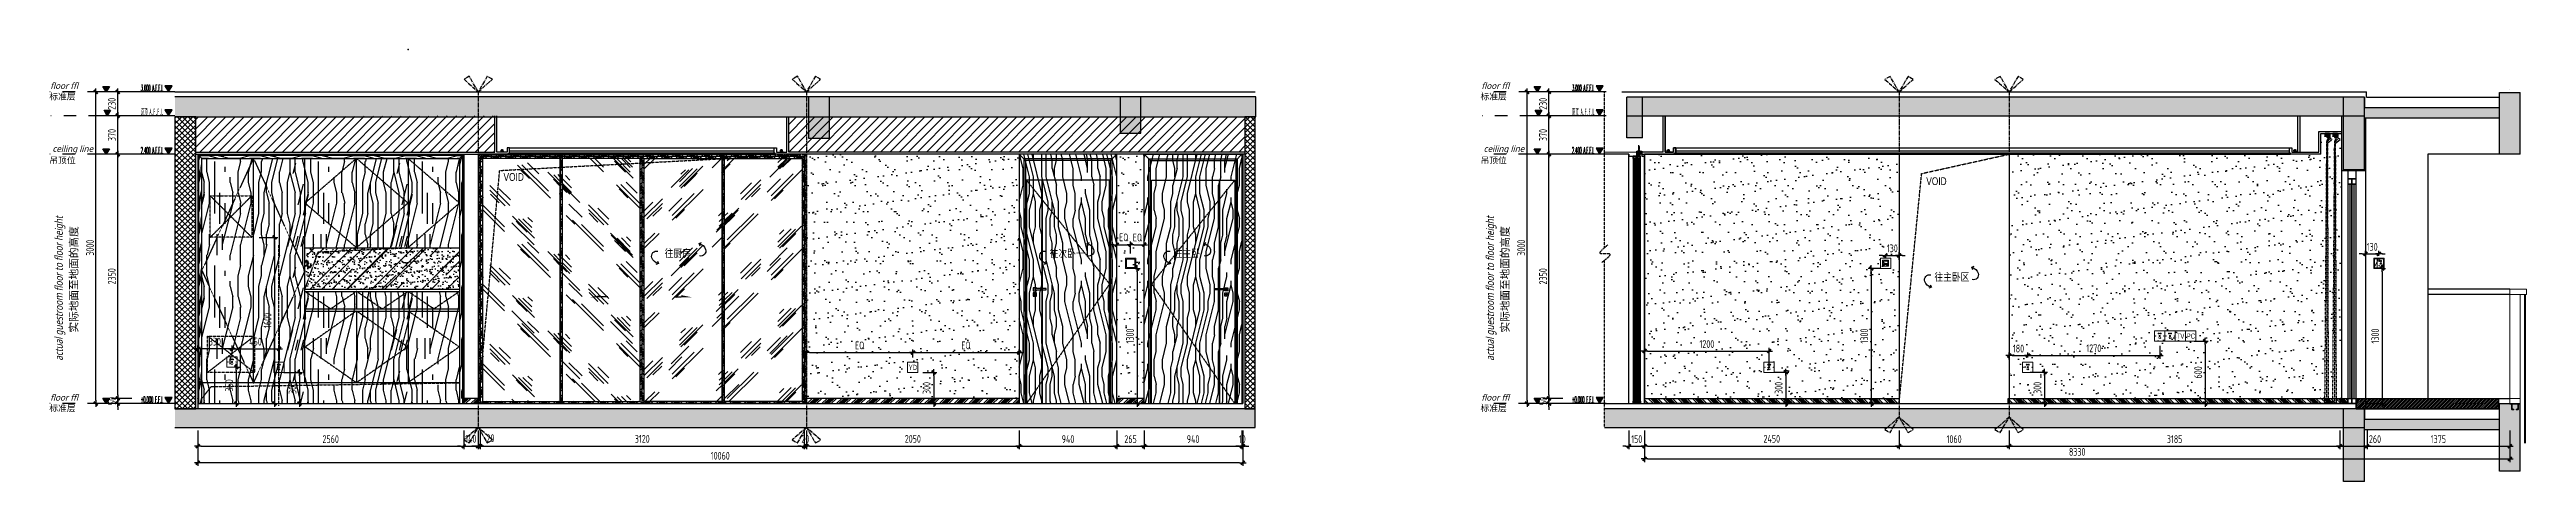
# Model space of a CAD drawing. Header units: inches. Extents: x 96003 to 270950, y -80202 to 65998.
# Drawn here: x 127746 to 151591, y 34748 to 38905 of the extents above; entities that cross this region are included whole.
import ezdxf
from ezdxf.enums import TextEntityAlignment as Align

# ---------------------------------------------------------------- set-up
doc = ezdxf.new("R2010")
doc.units = ezdxf.units.IN
doc.header["$LTSCALE"] = 10
doc.header["$MEASUREMENT"] = 0
for name, pattern in [('CENTER2', [1.125, 0.75, -0.125, 0.125, -0.125]), ('DASH', [0.35, 0.25, -0.1]), ('DASHED', [19.05, 12.7, -6.35]), ('HIDDEN2', [0.1875, 0.125, -0.0625]), ('M-CENTER', [1.8, 1.2, -0.2, 0.2, -0.2]), ('M-HIDDEN', [1.875, 1.25, -0.625])]:
    doc.linetypes.add(name, pattern=pattern)
for name, color, linetype in [('009插座层', 136, 'Continuous'), ('01', 200, 'Continuous'), ('05', 12, 'Continuous'), ('07', 30, 'Continuous'), ('11', 250, 'Continuous'), ('16', 12, 'Continuous'), ('7.14-EL-DL-细', 8, 'Continuous'), ('A_SURFACE', 9, 'Continuous'), ('C-顶面灯具、灯带', 22, 'Continuous'), ('DOOR', 60, 'Continuous'), ('ED-文字说明', 50, 'Continuous'), ('ED-造型尺寸', 44, 'Continuous'), ('EL-1', 1, 'Continuous'), ('EL-136', 136, 'Continuous'), ('EL-138', 138, 'Continuous'), ('EL-DIM', 50, 'Continuous'), ('EL-LIG', 1, 'M-HIDDEN'), ('EL-LIGHT', 1, 'Continuous'), ('EL-TEXT', 50, 'Continuous'), ('EL-天花轮廓线', 100, 'Continuous'), ('FC-地面造型', 136, 'Continuous'), ('FF-FINISH【完成面】', 20, 'Continuous'), ('ID-ELEV-1', 1, 'Continuous'), ('SBEI', 1, 'Continuous')]:
    doc.layers.add(name, color=color, linetype=linetype)
for name, color, linetype, lineweight in [('F-2', 145, 'Continuous', 0), ('J-金属幕墙', 34, 'Continuous', 13), ('L-栏杆扶手', 73, 'Continuous', 13)]:
    doc.layers.add(name, color=color, linetype=linetype, lineweight=lineweight)
doc.styles.add('-宋体', font='')
doc.styles.add('Arial', font='arial.ttf')
doc.styles.add('CCD_DIM', font='archs.shx', dxfattribs={"width": 0.7})
doc.styles.add('hbsmall', font='hbsmall.shx', dxfattribs={"width": 0.7})
doc.styles.add('hz', font='simplex', dxfattribs={"width": 0.7, "bigfont": 'hztxt'})
doc.styles.add('LUCIDIA', font='')
doc.styles.add('RomanS', font='romans.shx', dxfattribs={"width": 0.9})
doc.styles.add('st', font='')
doc.styles.add('XZC', font='SIMPLEX.SHX', dxfattribs={"width": 0.7, "bigfont": 'hztxt.shx'})
doc.styles.add('中文字体', font='', dxfattribs={"width": 0.7})
doc.styles.add('宋体', font='', dxfattribs={"height": 60})
doc.styles.get('-宋体').set_extended_font_data('SimSun')
doc.styles.get('LUCIDIA').set_extended_font_data('Lucida Sans', italic=True)
doc.styles.get('st').set_extended_font_data('SimSun')
doc.styles.get('中文字体').set_extended_font_data('汉鼎简细等线')
doc.styles.get('宋体').set_extended_font_data('SimSun')
doc.linetypes.add('LED_LINE', pattern='A,12.7,-5.08,["LED",XZC,S=2.54,R=0,X=-2.54,Y=-1.27],-6.35', length=24.13)
doc.linetypes.add('ZIGZAG', pattern='A,0.00254,-5.08,[131,ltypeshp.shx,S=5.08,R=0,X=-5.08,Y=0],-10.16,[131,ltypeshp.shx,S=5.08,R=180,X=5.08,Y=0],-5.08', length=20.32254)
doc.dimstyles.new('1.30', dxfattribs={"dimscale": 30, "dimtxt": 2.5, "dimasz": 1, "dimexe": 1, "dimexo": 1.5, "dimgap": 1, "dimtad": 1, "dimdec": 0, "dimrnd": 5, "dimdsep": 46, "dimtxsty": 'CCD_DIM', "dimblk": 'CCD_Dimension_Tick', "dimcen": 1, "dimclrd": 44, "dimclre": 44, "dimclrt": 2, "dimadec": 0, "dimazin": 2, "dimtfac": 1, "dimtdec": 0, "dimtix": 1, "dimtmove": 2, "dimatfit": 3, "dimldrblk": 'CCD_Dimension_Tick', "dimfxl": 5, "dimfxlon": 1, "dimtolj": 1, "dimarcsym": 0})
doc.dimstyles.new('Matrix_30内', dxfattribs={"dimscale": 30, "dimtxt": 2.5, "dimasz": 1, "dimexe": 2, "dimexo": 1.5, "dimgap": 0.6, "dimtad": 1, "dimdec": 0, "dimrnd": 1, "dimzin": 12, "dimdsep": 46, "dimtxsty": 'CCD_DIM', "dimblk": 'CCD_Dimension_Tick', "dimcen": 0.125, "dimclrd": 44, "dimclre": 44, "dimclrt": 50, "dimadec": 0, "dimazin": 0, "dimtfac": 1, "dimtdec": 0, "dimtix": 1, "dimtmove": 2, "dimatfit": 3, "dimldrblk": 'CCD_Leader_Dot', "dimfxl": 5, "dimfxlon": 1, "dimtvp": 1, "dimtolj": 1, "dimtzin": 0, "dimarcsym": 0})

msp = doc.modelspace()

# ---------------------------------------------------------------- texts
at = {"layer": 'EL-TEXT', "color": 50, "width": 0.8}
for s, style, p in [('VOID', 'hbsmall', (132116.4, 37641.7, 0)), ('VOID', 'hbsmall', (145812.9, 37601, 0)), ('往厨房', 'st', (133668.3, 36906.6, 12.2)), ('往次卧一', 'st', (137374.3, 36906.6, 12.2)), ('往主卧', 'st', (138568.9, 36906.6, 12.2)), ('往主卧区', 'st', (145892, 36678.4, 12.2))]:
    msp.add_text(s, height=75, dxfattribs=dict(at, style=style)).set_placement(p)

# ---------------------------------------------------------------- blocks, each defined once
blk = doc.blocks.new('clikstrip')
at = {"color": 8, "linetype": 'Continuous'}
for p, q in [((32, 32), (-32, 32)), ((0, 0), (0, 64))]:
    blk.add_line(p, q, dxfattribs=at)
at = {"color": 0, "linetype": 'Continuous'}
for p, q in [((-25, 42), (-17, 49)), ((-25, 18), (-25, 42)), ((-17, 10), (17, 10)), ((25, 42), (17, 49)), ((25, 18), (25, 42))]:
    blk.add_line(p, q, dxfattribs=at)
for centre, radius in [((-25, 10), 7.77), ((0, 32), 17.2), ((25, 10), 7.77)]:
    blk.add_circle(centre, radius, dxfattribs=at)
for centre, start, end in [((-15, 47), 315, 135), ((15, 47), 45, 225)]:
    blk.add_arc(centre, 3.57, start, end, dxfattribs=at)
blk = doc.blocks.new('EL-1.5-A (MUR)$0$fagfqgqgeq')
at = {"layer": 'EL-LIGHT', "linetype": 'M-CENTER', "ltscale": 0.008889, "xscale": 0.5052631579241471, "yscale": 0.5052631579241471, "zscale": 0.5052631579241471, "rotation": 270.0000000000006}
blk.add_blockref('clikstrip', (-1, 0), dxfattribs=at)
blk = doc.blocks.new('*U122')
h = blk.add_hatch()
h.set_pattern_fill('ANSI37', color=250, scale=300, angle=-90)
h.set_pattern_definition([(315, (222470.742, 70519.302), (26.516504, 26.516504), []), (45, (222470.742, 70519.302), (-26.516504, 26.516504), [])])
h.paths.add_polyline_path([(144521, -74585), (144521, -74685), (147329, -74685), (147329, -74585)])
at = {"color": 5, "elevation": 0}
blk.add_lwpolyline([(144521, -74585), (144521, -74685), (147329, -74685), (147329, -74585)], close=True, dxfattribs=at)
blk = doc.blocks.new('*U109')
h = blk.add_hatch()
h.set_pattern_fill('ANSI37', color=250, scale=300, angle=-90)
h.set_pattern_definition([(315, (222470.742, 70619.302), (26.516504, 26.516504), []), (45, (222470.742, 70619.302), (-26.516504, 26.516504), [])])
h.paths.add_polyline_path([(144521, -74485), (144521, -74685), (147329, -74685), (147329, -74485)])
at = {"color": 5, "elevation": 0}
blk.add_lwpolyline([(144521, -74485), (144521, -74685), (147329, -74685), (147329, -74485)], close=True, dxfattribs=at)
blk = doc.blocks.new('CCD_Dimension_Tick')
at = {"color": 0, "linetype": 'ByBlock'}
for p, q in [((-1.09, 0), (0, 0)), ((0, 0), (1.09, 0))]:
    blk.add_line(p, q, dxfattribs=at)
at = {"color": 0, "linetype": 'Continuous', "const_width": 0.608}
blk.add_lwpolyline([(-0.61, -0.61), (0.61, 0.61)], dxfattribs=at)
blk = doc.blocks.new('*D123')
at = {"layer": 'Defpoints', "color": 0, "linetype": 'ByBlock', "transparency": 16777216}
for p in [(129503, 37098), (129503, 35498), (129913, 35498)]:
    blk.add_point(p, dxfattribs=at)
at = {"layer": 'FC-地面造型', "color": 44, "linetype": 'ByBlock', "lineweight": -2, "transparency": 16777216}
for p, q in [((129763, 37098), (129943, 37098)), ((129913, 37068), (129913, 35528)), ((129763, 35498), (129943, 35498))]:
    blk.add_line(p, q, dxfattribs=at)
at = {"layer": 'FC-地面造型', "color": 44, "linetype": 'ByBlock', "lineweight": -2, "transparency": 16777216, "xscale": 30, "yscale": 30, "zscale": 30}
for p, rotation in [((129913, 37098), 90), ((129913, 35498), 270)]:
    blk.add_blockref('CCD_Dimension_Tick', p, dxfattribs=dict(at, rotation=rotation))
at = {"layer": 'FC-地面造型', "color": 2, "linetype": 'ByBlock', "transparency": 16777216, "insert": (129845, 36298), "char_height": 75, "attachment_point": 5, "rotation": 90, "style": 'CCD_DIM'}
blk.add_mtext('\\A1;1600', dxfattribs=at)
blk = doc.blocks.new('A$C7C994854')
at = {"color": 0}
blk.add_lwpolyline([(0, 100), (95, 100, -0.414214), (98, 98), (98, 2, -0.414214), (95, 0), (0, 0, -0.414214), (-2, 2), (-2, 98, -0.414214)], format="xyb", close=True, dxfattribs=at)
for points in [[(43, 26), (44, 27), (40, 35), (38, 34)], [(47, 46), (49, 46), (49, 54), (47, 54)], [(51, 27), (52, 26), (57, 34), (55, 35)]]:
    blk.add_lwpolyline(points, close=True, dxfattribs=at)
for points in [[(40, 71), (40, 70), (42, 70), (42, 79), (40, 79), (40, 77)], [(55, 71), (55, 70), (53, 70), (53, 79), (55, 79), (55, 77)]]:
    blk.add_lwpolyline(points, dxfattribs=at)
for centre, radius in [((8, 50), 1.54), ((48, 50), 6), ((87, 50), 1.54)]:
    blk.add_circle(centre, radius, dxfattribs=at)
for centre, start, end in [((37, 74), 40.2111, 319.7889), ((58, 74), 220.2111, 139.7889)]:
    blk.add_arc(centre, 4, start, end, dxfattribs=at)
blk = doc.blocks.new('*U64')
at = {"xscale": -1}
blk.add_blockref('A$C7C994854', (40, -30), dxfattribs=at)
blk = doc.blocks.new('*U124')
at = {"layer": 'EL-1', "linetype": 'CENTER2', "ltscale": 5}
blk.add_lwpolyline([(-45, 3122), (-187, 3248), (-135, 3278), (-45, 3122), (45, 3278), (97, 3248), (-45, 3122), (-45, -242), (97, -368), (45, -398), (-45, -242), (-135, -398), (-187, -368), (-45, -242)], dxfattribs=at)
blk = doc.blocks.new('A$C5AED2720')
at = {"color": 0, "elevation": 0}
for points in [[(0, 71), (110, 71), (110, 59), (0, 59)], [(95, 30), (125, 30), (125, 0), (95, 0)]]:
    blk.add_lwpolyline(points, close=True, dxfattribs=at)
blk.add_lwpolyline([(95, 71), (95, 80), (125, 80), (125, 50), (95, 50), (95, 59)], dxfattribs=at)
at = {"color": 8}
blk.add_circle((110, 15, 0), 7.5, dxfattribs=at)
blk = doc.blocks.new('rewrwertertedsfd')
at = {"layer": 'FC-地面造型', "linetype": 'ByBlock'}
h = blk.add_hatch(dxfattribs=at)
h.set_pattern_fill('木纹5', color=250, scale=200, angle=90)
h.set_pattern_definition([(90, (0, 0), (-800, 5e-14), [160, -240, 80, -320]), (90, (-20, 560), (-800, 5e-14), [160, -640]), (90, (-60, 480), (-800, 5e-14), [80, -720]), (90, (-80, 40), (-800, 5e-14), [40, -560, 40, -160]), (90, (-120, 320), (-800, 5e-14), [160, -240, 40, -360]), (90, (-140, 120), (-800, 5e-14), [120, -680]), (90, (-160, 320), (-800, 5e-14), [240, -560]), (90, (-180, 80), (-800, 5e-14), [160, -640]), (90, (-200, 400), (-800, 5e-14), [400, -400]), (90, (-240, 160), (-800, 5e-14), [80, -240, 160, -320]), (90, (-260, 720), (-800, 5e-14), [160, -640]), (90, (-280, 560), (-800, 5e-14), [80, -720]), (90, (-300, 400), (-800, 5e-14), [80, -720]), (90, (-320, 2e-14), (-800, 5e-14), [160, -640]), (90, (-340, 400), (-800, 5e-14), [160, -640]), (90, (-380, 400), (-800, 5e-14), [160, -160, 160, -320]), (90, (-420, 240), (-800, 5e-14), [80, -400, 160, -160]), (90, (-440, 400), (-800, 5e-14), [240, -560]), (90, (-480, 400), (-800, 5e-14), [160, -640]), (90, (-500, 80), (-800, 5e-14), [240, -320, 80, -160]), (90, (-540, 80), (-800, 5e-14), [400, -400]), (90, (-560, 560), (-800, 5e-14), [80, -720]), (90, (-580, 320), (-800, 5e-14), [160, -640]), (90, (-600, 160), (-800, 5e-14), [80, -320, 80, -320]), (90, (-620, 80), (-800, 5e-14), [80, -240, 160, -320]), (90, (-640, 240), (-800, 5e-14), [80, -400, 80, -240]), (90, (-660, 400), (-800, 5e-14), [240, -560]), (90, (-700, 80), (-800, 5e-14), [160, -640]), (90, (-720, 480), (-800, 5e-14), [80, -720]), (90, (-740, 640), (-800, 5e-14), [80, -720]), (104.03624, (-60, 560), (3e-08, 800), [82.4, -3216.0844]), (104.03624, (-240, 640), (3e-08, 800), [82.4, -3216.0844]), (104.03624, (-720, 560), (3e-08, 800), [82.4, -3216.0844]), (104.03624, (-420, 320), (3e-08, 800), [82.4, -3216.0844]), (104.03624, (-540, 480), (3e-08, 800), [82.4, -3216.0844]), (104.03624, (-480, 560), (3e-08, 800), [82.4, -3216.0844]), (104.03624, (-620, 160), (3e-08, 800), [82.4, -3216.0844]), (104.03624, (-580, 480), (3e-08, 800), [82.4, -3216.0844]), (104.03624, (-280, 640), (3e-08, 800), [164.8, -3133.6844]), (104.03624, (-340, 560), (3e-08, 800), [164.8, -3133.6844]), (104.03624, (-380, 560), (3e-08, 800), [164.8, -3133.6844]), (255.96376, (-120, 320), (3e-08, -800), [82.4, -164.8, 82.4, -2968.8844]), (255.96376, (-240, 160), (3e-08, -800), [82.4, -3216.0844]), (255.96376, (-600, 160), (3e-08, -800), [164.8, -3133.6844]), (284.03624, (-20, 560), (-3e-08, -800), [82.4, -3216.0844]), (75.96376, (-20, 720), (-3e-08, 800), [82.4, -3216.0844]), (75.96376, (-300, 480), (-3e-08, 800), [82.4, -3216.0844]), (75.96376, (-440, 640), (-3e-08, 800), [82.4, -3216.0844]), (75.96376, (-500, 320), (-3e-08, 800), [82.4, -3216.0844]), (75.96376, (-600, 240), (-3e-08, 800), [82.4, -3216.0844]), (75.96376, (-640, 320), (-3e-08, 800), [82.4, -3216.0844]), (75.96376, (-500, 320), (-3e-08, 800), [82.4, -3216.0844]), (75.96376, (-620, 560), (-3e-08, 800), [329.6, -2968.8844]), (75.96376, (-80, 80), (-3e-08, 800), [329.6, -2968.8844]), (75.96376, (-140, 160), (-3e-08, 800), [329.6, -2968.8844]), (75.96376, (-180, 240), (-3e-08, 800), [82.4, -164.8, 164.8, -2886.4844]), (75.96376, (-240, 240), (-3e-08, 800), [164.8, -164.8, 164.8, -2804.0844]), (75.96376, (-320, 160), (-3e-08, 800), [329.6, -2968.8844]), (75.96376, (-380, 80), (-3e-08, 800), [329.6, -2968.8844]), (75.96376, (-420, 80), (-3e-08, 800), [329.6, -2968.8844]), (75.96376, (-660, 640), (-3e-08, 800), [82.4, -3216.0844]), (75.96377, (-740, 720), (-0.00015, 800), [164.8, -3133.6844]), (75.96377, (-700, 240), (-0.00015, 800), [164.8, -3133.6844]), (75.96376, (1e-14, 160), (-1e-05, 800), [329.6, -2968.8844]), (75.96376, (-560, 640), (-1e-05, 800), [247.2, -3051.2844]), (75.96376, (-500, 720), (-1e-05, 800), [494.4, -2804.0844])])
h.paths.add_polyline_path([(260665, -67084), (261605, -67084), (261605, -69484), (260665, -69484)])
at = {"color": 136, "linetype": 'ByBlock'}
for p, q in [((261385, -67334), (261385, -69484)), ((261388, -67334), (261388, -69484))]:
    blk.add_line(p, q, dxfattribs=at)
at = {"layer": 'EL-1', "linetype": 'DASH'}
blk.add_lwpolyline([(261535, -67334), (260735, -68333), (261535, -69484)], dxfattribs=at)
at = {"layer": 'FC-地面造型', "color": 136, "linetype": 'ByBlock'}
for p, q in [((260725, -67144), (260665, -67084)), ((261545, -67144), (261605, -67084))]:
    blk.add_line(p, q, dxfattribs=at)
at = {"layer": 'FC-地面造型', "color": 30, "linetype": 'ByBlock'}
for points in [[(260665, -69484), (260665, -67084), (261605, -67084), (261605, -69484)], [(260735, -69484), (260735, -67334), (261535, -67334), (261535, -69484)]]:
    blk.add_lwpolyline(points, dxfattribs=at)
at = {"layer": 'FC-地面造型', "color": 138, "linetype": 'ByBlock'}
blk.add_lwpolyline([(260710, -69484), (260710, -67129), (261560, -67129), (261560, -69484)], dxfattribs=at)
at = {"layer": 'FC-地面造型', "color": 136, "linetype": 'ByBlock'}
blk.add_lwpolyline([(260725, -69484), (260725, -67144), (261545, -67144), (261545, -69484)], dxfattribs=at)
at = {"layer": 'EL-1'}
blk.add_blockref('A$C5AED2720', (261345, -68449, 0), dxfattribs=at)
blk = doc.blocks.new('20150429.21331355')
at = {"layer": 'EL-136'}
blk.add_lwpolyline([(-8, 3, 0.259212), (34, 40, 0.59908), (-5, 82)], format="xyb", dxfattribs=at)
blk.add_lwpolyline([(-1, 19), (-8, 3), (8, -3)], dxfattribs=at)
blk = doc.blocks.new('20150429.21331502')
at = {"layer": 'EL-136'}
blk.add_lwpolyline([(32, 21, 0.259212), (-9, -16, 0.59908), (30, -58)], format="xyb", dxfattribs=at)
blk.add_lwpolyline([(26, 5), (32, 21), (17, 28)], dxfattribs=at)
blk = doc.blocks.new('A$C01C16A26')
at = {"color": 0, "ltscale": 0.8}
for p, q in [((0, 98, 0), (0, 2, 0)), ((98, 100, 0), (2, 100, 0)), ((2, 0, 0), (98, 0, 0)), ((10, 90, 0), (10, 89, 0)), ((10, 89, 0), (10, 11, 0)), ((90, 89, 0), (10, 89, 0)), ((10, 10, 0), (10, 11, 0)), ((10, 11, 0), (90, 11, 0)), ((90, 90, 0), (90, 89, 0)), ((90, 90, 0), (90, 89, 0)), ((90, 11, 0), (90, 89, 0)), ((100, 2, 0), (100, 98, 0))]:
    blk.add_line(p, q, dxfattribs=at)
at = {"color": 0, "ltscale": 0.1}
for p, q in [((10, 90, 0), (90, 90, 0)), ((10, 10, 0), (90, 10, 0)), ((90, 11, 0), (90, 10, 0)), ((90, 11, 0), (90, 10, 0))]:
    blk.add_line(p, q, dxfattribs=at)
at = {"color": 0, "ltscale": 0.8, "extrusion": (0, 0, -1)}
for centre, major_axis, start_param, end_param in [((2, 98, 0), (1.22, 1.22), 3.926991, 5.497787), ((2, 2, 0), (-1.22, 1.22), 3.926991, 5.497787), ((98, 98, 0), (-1.22, 1.22), 0.785398, 2.356194), ((98, 2, 0), (1.22, 1.22), 0.785398, 2.356194)]:
    blk.add_ellipse(centre, major_axis=major_axis, ratio=1, start_param=start_param, end_param=end_param, dxfattribs=at)
blk = doc.blocks.new('*U73')
blk.add_blockref('A$C01C16A26', (-57, -30, 0))
blk = doc.blocks.new('*D126')
at = {"layer": 'Defpoints', "color": 0, "linetype": 'ByBlock', "transparency": 16777216}
for p in [(138153, 36798), (138153, 35498), (138216, 35498)]:
    blk.add_point(p, dxfattribs=at)
at = {"layer": 'FC-地面造型', "color": 44, "linetype": 'ByBlock', "lineweight": -2, "transparency": 16777216}
for p, q in [((138198, 36798), (138246, 36798)), ((138216, 36768), (138216, 35528)), ((138198, 35498), (138246, 35498))]:
    blk.add_line(p, q, dxfattribs=at)
at = {"layer": 'FC-地面造型', "color": 44, "linetype": 'ByBlock', "lineweight": -2, "transparency": 16777216, "xscale": 30, "yscale": 30, "zscale": 30}
for p, rotation in [((138216, 36798), 90), ((138216, 35498), 270)]:
    blk.add_blockref('CCD_Dimension_Tick', p, dxfattribs=dict(at, rotation=rotation))
at = {"layer": 'FC-地面造型', "color": 2, "linetype": 'ByBlock', "transparency": 16777216, "insert": (138148, 36148), "char_height": 75, "attachment_point": 5, "rotation": 90, "style": 'CCD_DIM'}
blk.add_mtext('\\A1;1300', dxfattribs=at)
blk = doc.blocks.new('*D127')
at = {"layer": 'Defpoints', "color": 0, "linetype": 'ByBlock', "transparency": 16777216}
for p in [(138153, 37027), (138021, 36882, 0), (138153, 36898)]:
    blk.add_point(p, dxfattribs=at)
at = {"layer": 'FC-地面造型', "color": 44, "linetype": 'ByBlock', "lineweight": -2, "transparency": 16777216}
for p, q in [((137991, 37027), (137961, 37027)), ((138021, 36927), (138021, 37057)), ((138021, 37027), (138153, 37027)), ((138153, 36943), (138153, 37057)), ((138183, 37027), (138213, 37027))]:
    blk.add_line(p, q, dxfattribs=at)
at = {"layer": 'FC-地面造型', "color": 44, "linetype": 'ByBlock', "lineweight": -2, "transparency": 16777216, "xscale": 30, "yscale": 30, "zscale": 30}
blk.add_blockref('CCD_Dimension_Tick', (138021, 37027), dxfattribs=at)
at = {"layer": 'FC-地面造型', "color": 44, "linetype": 'ByBlock', "lineweight": -2, "transparency": 16777216, "xscale": 30, "yscale": 30, "zscale": 30, "rotation": 180}
blk.add_blockref('CCD_Dimension_Tick', (138153, 37027), dxfattribs=at)
at = {"layer": 'FC-地面造型', "color": 2, "linetype": 'ByBlock', "transparency": 16777216, "insert": (138087, 37098), "char_height": 75, "attachment_point": 5, "style": 'CCD_DIM'}
blk.add_mtext('\\A1;EQ', dxfattribs=at)
blk = doc.blocks.new('*D128')
at = {"layer": 'Defpoints', "color": 0, "linetype": 'ByBlock', "transparency": 16777216}
for p in [(138285, 37027, 0), (138285, 37027), (138153, 36898)]:
    blk.add_point(p, dxfattribs=at)
at = {"layer": 'FC-地面造型', "color": 44, "linetype": 'ByBlock', "lineweight": -2, "transparency": 16777216}
for p, q in [((138153, 36943), (138153, 37057)), ((138183, 37027), (138255, 37027)), ((138285, 37027), (138285, 37057))]:
    blk.add_line(p, q, dxfattribs=at)
at = {"layer": 'FC-地面造型', "color": 44, "linetype": 'ByBlock', "lineweight": -2, "transparency": 16777216, "xscale": 30, "yscale": 30, "zscale": 30, "rotation": 180}
blk.add_blockref('CCD_Dimension_Tick', (138153, 37027), dxfattribs=at)
at = {"layer": 'FC-地面造型', "color": 44, "linetype": 'ByBlock', "lineweight": -2, "transparency": 16777216, "xscale": 30, "yscale": 30, "zscale": 30}
blk.add_blockref('CCD_Dimension_Tick', (138285, 37027), dxfattribs=at)
at = {"layer": 'FC-地面造型', "color": 2, "linetype": 'ByBlock', "transparency": 16777216, "insert": (138219, 37096), "char_height": 75, "attachment_point": 5, "style": 'CCD_DIM'}
blk.add_mtext('\\A1;EQ', dxfattribs=at)
blk = doc.blocks.new('*D822')
at = {"layer": 'Defpoints', "color": 0, "linetype": 'ByBlock', "transparency": 16777216}
for p in [(128403, 23991), (128583, 23991), (128583, 23941)]:
    blk.add_point(p, dxfattribs=at)
at = {"layer": 'EL-天花轮廓线', "color": 44, "lineweight": -2, "transparency": 16777216}
for p, q in [((128538, 23991), (128343, 23991)), ((128538, 23941), (128343, 23941)), ((128403, 24021), (128403, 24051)), ((128403, 23941), (128403, 23991)), ((128403, 23911), (128403, 23881))]:
    blk.add_line(p, q, dxfattribs=at)
at = {"layer": 'EL-天花轮廓线', "color": 44, "linetype": 'ByBlock', "lineweight": -2, "transparency": 16777216, "xscale": 30, "yscale": 30, "zscale": 30}
for p, rotation in [((128403, 23991), 270), ((128403, 23941), 90)]:
    blk.add_blockref('CCD_Dimension_Tick', p, dxfattribs=dict(at, rotation=rotation))
at = {"layer": 'EL-天花轮廓线', "color": 50, "linetype": 'ByBlock', "transparency": 16777216, "insert": (128348, 23966), "char_height": 75, "attachment_point": 5, "rotation": 90, "style": 'CCD_DIM'}
blk.add_mtext('\\A1;50', dxfattribs=at)
blk = doc.blocks.new('CCD_Leader_Dot')
at = {"color": 0, "linetype": 'ByBlock'}
blk.add_line((-5, 0), (-10, 0), dxfattribs=at)
at = {"color": 0, "linetype": 'ByBlock', "const_width": 5}
blk.add_lwpolyline([(-2.5, 0, 1), (2.5, 0, 1)], format="xyb", close=True, dxfattribs=at)
blk = doc.blocks.new('*D823')
at = {"layer": 'Defpoints', "color": 0, "linetype": 'ByBlock', "transparency": 16777216}
for p in [(128403, 26941), (128583, 26941), (128583, 26712)]:
    blk.add_point(p, dxfattribs=at)
at = {"layer": 'EL-天花轮廓线', "color": 44, "lineweight": -2, "transparency": 16777216}
for p, q in [((128538, 26941), (128343, 26941)), ((128538, 26712), (128343, 26712)), ((128403, 26742), (128403, 26911))]:
    blk.add_line(p, q, dxfattribs=at)
at = {"layer": 'EL-天花轮廓线', "color": 44, "linetype": 'ByBlock', "lineweight": -2, "transparency": 16777216, "xscale": 30, "yscale": 30, "zscale": 30}
for p, rotation in [((128403, 26941), 90), ((128403, 26712), 270)]:
    blk.add_blockref('CCD_Dimension_Tick', p, dxfattribs=dict(at, rotation=rotation))
at = {"layer": 'EL-天花轮廓线', "color": 50, "linetype": 'ByBlock', "transparency": 16777216, "insert": (128346, 26826), "char_height": 75, "attachment_point": 5, "rotation": 90, "style": 'CCD_DIM'}
blk.add_mtext('\\A1;230', dxfattribs=at)
blk = doc.blocks.new('*D824')
at = {"layer": 'Defpoints', "color": 0, "linetype": 'ByBlock', "transparency": 16777216}
for p in [(128192, 26941), (128583, 26941), (128583, 23941)]:
    blk.add_point(p, dxfattribs=at)
at = {"layer": 'EL-天花轮廓线', "color": 44, "lineweight": -2, "transparency": 16777216}
for p, q in [((128342, 26941), (128132, 26941)), ((128192, 23971), (128192, 26911)), ((128342, 23941), (128132, 23941))]:
    blk.add_line(p, q, dxfattribs=at)
at = {"layer": 'EL-天花轮廓线', "color": 44, "linetype": 'ByBlock', "lineweight": -2, "transparency": 16777216, "xscale": 30, "yscale": 30, "zscale": 30}
for p, rotation in [((128192, 26941), 90), ((128192, 23941), 270)]:
    blk.add_blockref('CCD_Dimension_Tick', p, dxfattribs=dict(at, rotation=rotation))
at = {"layer": 'EL-天花轮廓线', "color": 50, "linetype": 'ByBlock', "transparency": 16777216, "insert": (128136, 25441), "char_height": 75, "attachment_point": 5, "rotation": 90, "style": 'CCD_DIM'}
blk.add_mtext('\\A1;3000', dxfattribs=at)
blk = doc.blocks.new('ELEVATION')
blk.add_hatch(color=256).paths.add_polyline_path([(4.2, 2.5), (2.7, 0), (1.2, 2.5)])
blk.add_line((0, 0), (14.7, 0))
blk.add_lwpolyline([(4.2, 2.5), (2.7, 0), (1.2, 2.5)], close=True)
at = {"style": 'hz', "width": 0.444477}
blk.add_attdef('ELEV', text='', height=2.5, dxfattribs=at).set_placement((4.9, 0.3), (14.3, 0.3), align=Align.FIT)
blk = doc.blocks.new('A$C2E6F40A5')
blk.add_hatch(color=256).paths.add_polyline_path([(40, 69), (-40, 69), (0, 0)])
at = {"color": 0}
blk.add_lwpolyline([(40, 69), (-40, 69), (0, 0), (40, 69)], dxfattribs=at)
blk = doc.blocks.new('20150428.1023048')
at = {"layer": 'ED-造型尺寸', "color": 250, "linetype": 'M-CENTER', "ltscale": 2}
blk.add_line((21.19, 0, 0), (-14.89, 0, 0), dxfattribs=at)
at = {"layer": 'ED-造型尺寸', "xscale": -0.0256, "yscale": 0.0256, "zscale": 0.0256}
blk.add_blockref('A$C2E6F40A5', (3.19, 0, 0), dxfattribs=at)
blk = doc.blocks.new('*D825')
at = {"layer": 'Defpoints', "color": 0, "linetype": 'ByBlock', "transparency": 16777216}
for p in [(128403, 26712), (128583, 26712), (128583, 26341)]:
    blk.add_point(p, dxfattribs=at)
at = {"layer": 'EL-天花轮廓线', "color": 44, "lineweight": -2, "transparency": 16777216}
for p, q in [((128538, 26712), (128343, 26712)), ((128403, 26371), (128403, 26682)), ((128538, 26341), (128343, 26341))]:
    blk.add_line(p, q, dxfattribs=at)
at = {"layer": 'EL-天花轮廓线', "color": 44, "linetype": 'ByBlock', "lineweight": -2, "transparency": 16777216, "xscale": 30, "yscale": 30, "zscale": 30}
for p, rotation in [((128403, 26712), 90), ((128403, 26341), 270)]:
    blk.add_blockref('CCD_Dimension_Tick', p, dxfattribs=dict(at, rotation=rotation))
at = {"layer": 'EL-天花轮廓线', "color": 50, "linetype": 'ByBlock', "transparency": 16777216, "insert": (128346, 26526), "char_height": 75, "attachment_point": 5, "rotation": 90, "style": 'CCD_DIM'}
blk.add_mtext('\\A1;370', dxfattribs=at)
blk = doc.blocks.new('*D826')
at = {"layer": 'Defpoints', "color": 0, "linetype": 'ByBlock', "transparency": 16777216}
for p in [(128403, 26341), (128583, 26341), (128583, 23991)]:
    blk.add_point(p, dxfattribs=at)
at = {"layer": 'EL-天花轮廓线', "color": 44, "lineweight": -2, "transparency": 16777216}
for p, q in [((128538, 26341), (128343, 26341)), ((128403, 24021), (128403, 26311)), ((128538, 23991), (128343, 23991))]:
    blk.add_line(p, q, dxfattribs=at)
at = {"layer": 'EL-天花轮廓线', "color": 44, "linetype": 'ByBlock', "lineweight": -2, "transparency": 16777216, "xscale": 30, "yscale": 30, "zscale": 30}
for p, rotation in [((128403, 26341), 90), ((128403, 23991), 270)]:
    blk.add_blockref('CCD_Dimension_Tick', p, dxfattribs=dict(at, rotation=rotation))
at = {"layer": 'EL-天花轮廓线', "color": 50, "linetype": 'ByBlock', "transparency": 16777216, "insert": (128346, 25166), "char_height": 75, "attachment_point": 5, "rotation": 90, "style": 'CCD_DIM'}
blk.add_mtext('\\A1;2350', dxfattribs=at)
blk = doc.blocks.new('A$C29FB2657')
blk.add_lwpolyline([(50, 0), (-50, 0), (-50, -6), (50, -6), (50, 0)])
for points in [[(-35, -6), (-35, -48, 0.414214), (-22, -61), (-14, -61, 1), (-14, -53), (-22, -53, -0.414214), (-27, -48), (-27, -6)], [(35, -6), (35, -48, -0.414214), (22, -61), (14, -61, -1), (14, -53), (22, -53, 0.414214), (27, -48), (27, -6)]]:
    blk.add_lwpolyline(points, format="xyb")
blk = doc.blocks.new('TRT544')
at = {"layer": 'DOOR'}
for p, q in [((186046, -20631, 0), (186046, -21208, 0)), ((186086, -20631, 0), (186086, -21208, 0)), ((186046, -21188, 0), (186046, -22694)), ((186086, -21188, 0), (186086, -22694))]:
    blk.add_line(p, q, dxfattribs=at)
at = {"layer": 'DOOR', "elevation": 0}
for points in [[(186026, -20501), (186026, -20581), (186106, -20581), (186106, -20501)], [(186026, -20581), (186026, -20631), (186066, -20631), (186066, -20581)], [(186026, -20581), (186026, -20631), (186066, -20631), (186066, -20581)], [(186066, -20581), (186066, -20631), (186106, -20631), (186106, -20581)], [(186066, -20581), (186066, -20631), (186106, -20631), (186106, -20581)], [(186026, -22744), (186026, -22694), (186066, -22694), (186066, -22744)], [(186066, -22744), (186066, -22694), (186106, -22694), (186106, -22744)]]:
    blk.add_lwpolyline(points, close=True, dxfattribs=at)
at = {"layer": 'DOOR', "color": 8, "elevation": 0}
for points in [[(186026, -20631), (186026, -22694), (186066, -22694), (186066, -20631)], [(186066, -20631), (186066, -22694), (186106, -22694), (186106, -20631)]]:
    blk.add_lwpolyline(points, close=True, dxfattribs=at)
at = {"layer": 'FC-地面造型', "color": 20, "linetype": 'ByBlock'}
blk.add_line((185967, -20501, 0), (186197, -20501, 0), dxfattribs=at)
blk = doc.blocks.new('*U99')
at = {"layer": 'EL-1', "linetype": 'CENTER2', "ltscale": 5}
blk.add_lwpolyline([(-45, 2497), (-187, 2623), (-135, 2653), (-45, 2497), (45, 2653), (97, 2623), (-45, 2497), (-45, -764), (97, -889), (45, -919), (-45, -764), (-135, -919), (-187, -889), (-45, -764)], dxfattribs=at)
blk = doc.blocks.new('*U193')
at = {"linetype": 'DASH', "ltscale": 250}
for p, q in [((2847638, -579741, 0), (2847655, -579728, 0)), ((2847681, -579775, 0), (2847638, -579741, 0)), ((2847655, -579728, 0), (2847662, -579704, 0)), ((2847661, -579684), (2847661, -579689)), ((2847661, -579691), (2847661, -579703)), ((2847661, -579691), (2847661, -579703)), ((2847661, -579705), (2847661, -579710)), ((2847662, -579704, 0), (2847693, -579761, 0)), ((2847663, -579682), (2847707, -579682)), ((2847674, -579712), (2847663, -579712)), ((2847672, -579707), (2847672, -579692)), ((2847672, -579707), (2847672, -579692)), ((2847674, -579712), (2847674, -579708)), ((2847696, -579712), (2847696, -579708)), ((2847696, -579712), (2847707, -579712)), ((2847697, -579685), (2847697, -579687)), ((2847698, -579707), (2847698, -579692)), ((2847698, -579707), (2847698, -579692)), ((2847709, -579684), (2847709, -579689)), ((2847709, -579691), (2847709, -579703)), ((2847709, -579691), (2847709, -579703)), ((2847709, -579705), (2847709, -579710)), ((2847731, -579728, 0), (2847761, -579765, 0)), ((2847737, -579684), (2847737, -579689)), ((2847737, -579691), (2847737, -579703)), ((2847737, -579691), (2847737, -579703)), ((2847737, -579705), (2847737, -579710)), ((2847739, -579682), (2847783, -579682)), ((2847750, -579712), (2847739, -579712)), ((2847748, -579707), (2847748, -579692)), ((2847748, -579707), (2847748, -579692)), ((2847750, -579712), (2847750, -579708)), ((2847772, -579712), (2847772, -579708)), ((2847772, -579712), (2847783, -579712)), ((2847773, -579685), (2847773, -579687)), ((2847774, -579707), (2847774, -579692)), ((2847774, -579707), (2847774, -579692)), ((2847785, -579684), (2847785, -579689)), ((2847785, -579691), (2847785, -579703)), ((2847785, -579691), (2847785, -579703)), ((2847785, -579705), (2847785, -579710))]:
    blk.add_line(p, q, dxfattribs=at)
at = {"linetype": 'DASH'}
for p, q in [((2847673, -582273, 0), (2847681, -579775, 0)), ((2847693, -579761, 0), (2847711, -582273, 0)), ((2847765, -579773, 0), (2847768, -582273, 0))]:
    blk.add_line(p, q, dxfattribs=at)
at = {"linetype": 'DASH', "ltscale": 500}
for p, q in [((2847673, -582273, 0), (2847692, -582282, 0)), ((2847692, -582282, 0), (2847711, -582273, 0)), ((2847749, -582273, 0), (2847768, -582283, 0)), ((2847768, -582283, 0), (2847787, -582273, 0))]:
    blk.add_line(p, q, dxfattribs=at)
at = {"linetype": 'DASH', "elevation": 0}
blk.add_lwpolyline([(2847655, -579728), (2847685, -579765, -0.2087), (2847689, -579773), (2847692, -582282)], format="xyb", dxfattribs=at)
at = {"linetype": 'DASH', "ltscale": 250}
for points in [[(2847697, -579685), (2847673, -579685), (2847673, -579687, -0.289705), (2847671, -579685), (2847666, -579685, 0.414214), (2847664, -579687), (2847664, -579707, 0.414214), (2847666, -579709), (2847671, -579709)], [(2847674, -579708, 0.598888), (2847672, -579708), (2847671, -579709), (2847666, -579709, -0.414214), (2847664, -579707), (2847664, -579687, -0.414214), (2847666, -579685), (2847671, -579685)], [(2847666, -579692, -0.665901), (2847672, -579692)], [(2847696, -579708, -0.598888), (2847698, -579708), (2847699, -579709), (2847704, -579709, 0.414214), (2847706, -579707), (2847706, -579687, 0.414214), (2847704, -579685), (2847700, -579685)], [(2847704, -579692, 0.665901), (2847698, -579692)], [(2847773, -579685), (2847749, -579685), (2847749, -579687, -0.289705), (2847747, -579685), (2847742, -579685, 0.414214), (2847740, -579687), (2847740, -579707, 0.414214), (2847742, -579709), (2847747, -579709)], [(2847750, -579708, 0.598888), (2847748, -579708), (2847748, -579709), (2847742, -579709, -0.414214), (2847740, -579707), (2847740, -579687, -0.414214), (2847742, -579685), (2847747, -579685)], [(2847742, -579692, -0.665901), (2847748, -579692)], [(2847772, -579708, -0.598888), (2847774, -579708), (2847775, -579709), (2847780, -579709, 0.414214), (2847782, -579707), (2847782, -579687, 0.414214), (2847780, -579685), (2847776, -579685)], [(2847780, -579692, 0.665901), (2847774, -579692)]]:
    blk.add_lwpolyline(points, format="xyb", dxfattribs=at)
for points in [[(2847666, -579692), (2847666, -579707)], [(2847681, -579698), (2847681, -579708)], [(2847683, -579687), (2847683, -579700)], [(2847683, -579709), (2847683, -579712)], [(2847686, -579685), (2847684, -579685)], [(2847684, -579701), (2847686, -579701)], [(2847684, -579712), (2847684, -579721)], [(2847684, -579713), (2847684, -579713)], [(2847685, -579711), (2847685, -579711)], [(2847685, -579722), (2847685, -579722)], [(2847686, -579721), (2847686, -579712)], [(2847686, -579713), (2847687, -579713)], [(2847687, -579700), (2847687, -579687)], [(2847687, -579712), (2847687, -579709)], [(2847689, -579708), (2847689, -579708), (2847689, -579698)], [(2847704, -579692), (2847704, -579707)], [(2847742, -579692), (2847742, -579707)], [(2847757, -579698), (2847757, -579708)], [(2847759, -579687), (2847759, -579700)], [(2847759, -579709), (2847759, -579712)], [(2847763, -579685), (2847760, -579685)], [(2847760, -579701), (2847763, -579701)], [(2847760, -579712), (2847760, -579721)], [(2847760, -579713), (2847760, -579713)], [(2847761, -579711), (2847761, -579711)], [(2847761, -579722), (2847761, -579722)], [(2847762, -579721), (2847762, -579712)], [(2847762, -579713), (2847763, -579713)], [(2847763, -579712), (2847763, -579709)], [(2847764, -579700), (2847764, -579687)], [(2847765, -579708), (2847765, -579708), (2847765, -579698)], [(2847780, -579692), (2847780, -579707)]]:
    blk.add_lwpolyline(points, dxfattribs=at)
at = {"linetype": 'DASH', "ltscale": 250, "elevation": 0}
for points in [[(2847674, -579720, -0.594748), (2847689, -579717), (2847691, -579721), (2847690, -579722), (2847688, -579718, 0.711964), (2847676, -579723), (2847687, -579746), (2847685, -579747), (2847674, -579725, -0.13588)], [(2847750, -579720, -0.594748), (2847765, -579717), (2847767, -579721), (2847766, -579722), (2847764, -579718, 0.711964), (2847752, -579723), (2847763, -579746), (2847761, -579747), (2847750, -579725, -0.13588)]]:
    blk.add_lwpolyline(points, format="xyb", close=True, dxfattribs=at)
at = {"linetype": 'DASH', "elevation": 0}
blk.add_lwpolyline([(2847749, -582273), (2847757, -579775), (2847714, -579741), (2847731, -579728), (2847738, -579704), (2847769, -579761), (2847787, -582273)], dxfattribs=at)
at = {"linetype": 'DASH', "ltscale": 250}
for centre, radius, start, end in [((2847663, -579684), 2, 90, 180), ((2847661, -579690), 0.999, 270, 90), ((2847661, -579704), 0.999, 270, 90), ((2847663, -579710), 2, 180, 270), ((2847669, -579706), 3.25, 202.6807, 337.3195), ((2847681, -579711), 4.15, 95.3143, 117.5624), ((2847680, -579708), 0.757, 118.8586, 287.8987), ((2847681, -579711), 2.65, 98.3391, 119.9384), ((2847683, -579695), 1.82, 88.7213, 165.1682), ((2847676, -579696), 4.89, 336.0033, 23.9967), ((2847685, -579697), 11.9, 249.2673, 290.7327), ((2847684, -579686), 0.996, 89.9947, 188.2586), ((2847684, -579700), 0.996, 171.7414, 270.0053), ((2847684, -579712), 0.921, 195.9269, 230.5269), ((2847685, -579712), 1.12, 102.4955, 189.3509), ((2847685, -579720), 1.12, 170.6491, 257.5045), ((2847685, -579712), 1.12, 9.3509, 77.5045), ((2847685, -579720), 1.12, 282.4955, 350.6491), ((2847686, -579686), 0.996, 351.7414, 90.0053), ((2847686, -579700), 0.996, 269.9947, 8.2586), ((2847688, -579695), 1.82, 14.8318, 91.2787), ((2847688, -579695), 1.82, 14.8318, 91.2787), ((2847686, -579712), 0.921, 309.4731, 344.0731), ((2847694, -579696), 4.89, 156.0033, 203.9967), ((2847689, -579711), 4.15, 62.4376, 84.6857), ((2847689, -579711), 2.65, 60.0616, 81.6609), ((2847690, -579708), 0.757, 252.1013, 61.1414), ((2847697, -579685), 2.77, 280.1532, 344.7794), ((2847701, -579706), 3.25, 202.6805, 337.3193), ((2847707, -579684), 2, 0, 90), ((2847707, -579710), 2, 270, 0), ((2847709, -579690), 0.999, 90, 270), ((2847709, -579704), 0.999, 90, 270), ((2847739, -579684), 2, 90, 180), ((2847737, -579690), 0.999, 270, 90), ((2847737, -579704), 0.999, 270, 90), ((2847739, -579710), 2, 180, 270), ((2847745, -579706), 3.25, 202.6807, 337.3195), ((2847757, -579711), 4.15, 95.3143, 117.5624), ((2847756, -579708), 0.757, 118.8586, 287.8987), ((2847757, -579711), 2.65, 98.3391, 119.9384), ((2847759, -579695), 1.82, 88.7213, 165.1682), ((2847752, -579696), 4.89, 336.0033, 23.9967), ((2847761, -579697), 11.9, 249.2673, 290.7327), ((2847760, -579686), 0.996, 89.9947, 188.2586), ((2847760, -579700), 0.996, 171.7414, 270.0053), ((2847760, -579712), 0.921, 195.9269, 230.5269), ((2847761, -579712), 1.12, 102.4955, 189.3509), ((2847761, -579720), 1.12, 170.6491, 257.5045), ((2847761, -579712), 1.12, 9.3509, 77.5045), ((2847761, -579720), 1.12, 282.4955, 350.6491), ((2847754, -579773, 0), 11, 0.8505, 48.0042), ((2847763, -579686), 0.996, 351.7414, 90.0053), ((2847763, -579700), 0.996, 269.9947, 8.2586), ((2847762, -579712), 0.921, 309.4731, 344.0731), ((2847764, -579695), 1.82, 14.8318, 91.2787), ((2847764, -579695), 1.82, 14.8318, 91.2787), ((2847770, -579696), 4.89, 156.0033, 203.9967), ((2847765, -579711), 4.15, 62.4376, 84.6857), ((2847765, -579711), 2.65, 60.0616, 81.6609), ((2847766, -579708), 0.757, 252.1013, 61.1414), ((2847773, -579685), 2.77, 280.1532, 344.7794), ((2847777, -579706), 3.25, 202.6805, 337.3193), ((2847783, -579684), 2, 0, 90), ((2847783, -579710), 2, 270, 0), ((2847785, -579690), 0.999, 90, 270), ((2847785, -579704), 0.999, 90, 270)]:
    blk.add_arc(centre, radius, start, end, dxfattribs=at)
blk = doc.blocks.new('TRG')
at = {"elevation": 0}
blk.add_lwpolyline([(346154, -107584), (346059, -107584, 0.414214), (346056, -107587), (346056, -107682, 0.414214), (346059, -107684), (346154, -107684, 0.414214), (346156, -107682), (346156, -107587, 0.414214)], format="xyb", close=True, dxfattribs=at)
at = {"color": 50, "style": '中文字体', "width": 0.7, "flags": 1}
blk.add_attdef('PC', text='', height=50, dxfattribs=at).set_placement((346109, -107632, 0), align=Align.MIDDLE_CENTER)
blk = doc.blocks.new('20150427.18001625')
blk.add_blockref('TRG', (-346111, 107627))
at = {"style": '中文字体', "width": 0.7}
blk.add_attdef('PS', text='', height=50, dxfattribs=at).set_placement((-4, -33), align=Align.CENTER)
blk = doc.blocks.new('*U194')
blk.add_blockref('20150427.18001625', (-3, 27, 0)).add_auto_attribs({'PS': 'TV'})
blk = doc.blocks.new('A$C305C172C')
at = {"color": 136, "linetype": 'DASHED', "ltscale": 10}
for points in [[(0, 95), (95, 95), (95, 0), (0, 0)], [(20, 75), (75, 75), (75, 20), (20, 20)], [(25, 38), (35, 38), (35, 28), (25, 28)], [(25, 38), (35, 38), (35, 28), (25, 28)], [(28, 67), (67, 67), (67, 47), (28, 47)], [(36, 54), (34, 57), (32, 54)], [(40, 39), (44, 39), (44, 35), (40, 35)], [(52, 39), (56, 39), (56, 35), (52, 35)], [(60, 38), (70, 38), (70, 28), (60, 28)], [(60, 38), (70, 38), (70, 28), (60, 28)]]:
    blk.add_lwpolyline(points, close=True, dxfattribs=at)
for points in [[(28, 26), (29, 25)], [(29, 24), (28, 24)], [(29, 23), (28, 22)], [(30, 26), (30, 25)], [(30, 22), (30, 21)], [(32, 26), (31, 25)], [(31, 23), (32, 22)], [(33, 24), (32, 24)]]:
    blk.add_lwpolyline(points, dxfattribs=at)
blk.add_circle((30, 24), 0.5, dxfattribs=at)
for centre, radius, start, end in [((66, 24), 2.06, 99.3439, 272.7643), ((67, 24), 2.39, 125.3612, 243.9827)]:
    blk.add_arc(centre, radius, start, end, dxfattribs=at)
at = {"color": 136, "linetype": 'DASHED', "ltscale": 10, "insert": (41, 59), "char_height": 5, "width": 18.08, "attachment_point": 1, "style": 'Arial'}
blk.add_mtext('25.5', dxfattribs=at)
blk = doc.blocks.new('*U196')
at = {"ltscale": 20, "xscale": 1.052631578947368, "yscale": 1.052631578947368, "zscale": 1.052631578947368}
blk.add_blockref('A$C305C172C', (-57, -30), dxfattribs=at)
blk = doc.blocks.new('*D269')
at = {"layer": 'Defpoints', "color": 0, "linetype": 'ByBlock', "transparency": 16777216}
for p in [(129173, 35724), (131733, 35724), (131733, 35088)]:
    blk.add_point(p, dxfattribs=at)
at = {"layer": 'FC-地面造型', "color": 44, "linetype": 'ByBlock', "lineweight": -2, "transparency": 16777216}
for p, q in [((129173, 35238), (129173, 35058)), ((129203, 35088), (131703, 35088)), ((131733, 35238), (131733, 35058))]:
    blk.add_line(p, q, dxfattribs=at)
at = {"layer": 'FC-地面造型', "color": 44, "linetype": 'ByBlock', "lineweight": -2, "transparency": 16777216, "xscale": 30, "yscale": 30, "zscale": 30, "rotation": 180}
blk.add_blockref('CCD_Dimension_Tick', (129173, 35088), dxfattribs=at)
at = {"layer": 'FC-地面造型', "color": 44, "linetype": 'ByBlock', "lineweight": -2, "transparency": 16777216, "xscale": 30, "yscale": 30, "zscale": 30}
blk.add_blockref('CCD_Dimension_Tick', (131733, 35088), dxfattribs=at)
at = {"layer": 'FC-地面造型', "color": 2, "linetype": 'ByBlock', "transparency": 16777216, "insert": (130453, 35156), "char_height": 75, "attachment_point": 5, "style": 'CCD_DIM'}
blk.add_mtext('\\A1;2560', dxfattribs=at)
blk = doc.blocks.new('*D270')
at = {"layer": 'Defpoints', "color": 0, "linetype": 'ByBlock', "transparency": 16777216}
for p in [(131871, 35772, 0), (131733, 35724), (131871, 35088)]:
    blk.add_point(p, dxfattribs=at)
at = {"layer": 'FC-地面造型', "color": 44, "linetype": 'ByBlock', "lineweight": -2, "transparency": 16777216}
for p, q in [((131703, 35088), (131673, 35088)), ((131733, 35238), (131733, 35058)), ((131733, 35088), (131871, 35088)), ((131871, 35238), (131871, 35058)), ((131901, 35088), (131931, 35088))]:
    blk.add_line(p, q, dxfattribs=at)
at = {"layer": 'FC-地面造型', "color": 44, "linetype": 'ByBlock', "lineweight": -2, "transparency": 16777216, "xscale": 30, "yscale": 30, "zscale": 30}
blk.add_blockref('CCD_Dimension_Tick', (131733, 35088), dxfattribs=at)
at = {"layer": 'FC-地面造型', "color": 44, "linetype": 'ByBlock', "lineweight": -2, "transparency": 16777216, "xscale": 30, "yscale": 30, "zscale": 30, "rotation": 180}
blk.add_blockref('CCD_Dimension_Tick', (131871, 35088), dxfattribs=at)
at = {"layer": 'FC-地面造型', "color": 2, "linetype": 'ByBlock', "transparency": 16777216, "insert": (131802, 35159), "char_height": 75, "attachment_point": 5, "style": 'CCD_DIM'}
blk.add_mtext('\\A1;140', dxfattribs=at)
blk = doc.blocks.new('*D271')
at = {"layer": 'Defpoints', "color": 0, "linetype": 'ByBlock', "transparency": 16777216}
for p in [(131893, 35498), (135011, 35231), (135011, 35088)]:
    blk.add_point(p, dxfattribs=at)
at = {"layer": 'FC-地面造型', "color": 44, "linetype": 'ByBlock', "lineweight": -2, "transparency": 16777216}
for p, q in [((131893, 35238), (131893, 35058)), ((131923, 35088), (134981, 35088)), ((135011, 35186), (135011, 35058))]:
    blk.add_line(p, q, dxfattribs=at)
at = {"layer": 'FC-地面造型', "color": 44, "linetype": 'ByBlock', "lineweight": -2, "transparency": 16777216, "xscale": 30, "yscale": 30, "zscale": 30, "rotation": 180}
blk.add_blockref('CCD_Dimension_Tick', (131893, 35088), dxfattribs=at)
at = {"layer": 'FC-地面造型', "color": 44, "linetype": 'ByBlock', "lineweight": -2, "transparency": 16777216, "xscale": 30, "yscale": 30, "zscale": 30}
blk.add_blockref('CCD_Dimension_Tick', (135011, 35088), dxfattribs=at)
at = {"layer": 'FC-地面造型', "color": 2, "linetype": 'ByBlock', "transparency": 16777216, "insert": (133452, 35158), "char_height": 75, "attachment_point": 5, "style": 'CCD_DIM'}
blk.add_mtext('\\A1;3120', dxfattribs=at)
blk = doc.blocks.new('*D272')
at = {"layer": 'Defpoints', "color": 0, "linetype": 'ByBlock', "transparency": 16777216}
for p in [(135011, 35498), (135033, 35498), (135033, 35088)]:
    blk.add_point(p, dxfattribs=at)
at = {"layer": 'FC-地面造型', "color": 44, "linetype": 'ByBlock', "lineweight": -2, "transparency": 16777216}
for p, q in [((134981, 35088), (134951, 35088)), ((135011, 35238), (135011, 35058)), ((135011, 35088), (135033, 35088)), ((135033, 35238), (135033, 35058)), ((135063, 35088), (135093, 35088))]:
    blk.add_line(p, q, dxfattribs=at)
at = {"layer": 'FC-地面造型', "color": 44, "linetype": 'ByBlock', "lineweight": -2, "transparency": 16777216, "xscale": 30, "yscale": 30, "zscale": 30}
blk.add_blockref('CCD_Dimension_Tick', (135011, 35088), dxfattribs=at)
at = {"layer": 'FC-地面造型', "color": 44, "linetype": 'ByBlock', "lineweight": -2, "transparency": 16777216, "xscale": 30, "yscale": 30, "zscale": 30, "rotation": 180}
blk.add_blockref('CCD_Dimension_Tick', (135033, 35088), dxfattribs=at)
at = {"layer": 'FC-地面造型', "color": 2, "linetype": 'ByBlock', "transparency": 16777216, "insert": (135022, 35158), "char_height": 75, "attachment_point": 5, "style": 'CCD_DIM'}
blk.add_mtext('\\A1;20', dxfattribs=at)
blk = doc.blocks.new('*D273')
at = {"layer": 'Defpoints', "color": 0, "linetype": 'ByBlock', "transparency": 16777216}
for p in [(137081, 35591, 0), (135033, 35268), (137081, 35088)]:
    blk.add_point(p, dxfattribs=at)
at = {"layer": 'FC-地面造型', "color": 44, "linetype": 'ByBlock', "lineweight": -2, "transparency": 16777216}
for p, q in [((135033, 35223), (135033, 35058)), ((135063, 35088), (137051, 35088)), ((137081, 35238), (137081, 35058))]:
    blk.add_line(p, q, dxfattribs=at)
at = {"layer": 'FC-地面造型', "color": 44, "linetype": 'ByBlock', "lineweight": -2, "transparency": 16777216, "xscale": 30, "yscale": 30, "zscale": 30, "rotation": 180}
blk.add_blockref('CCD_Dimension_Tick', (135033, 35088), dxfattribs=at)
at = {"layer": 'FC-地面造型', "color": 44, "linetype": 'ByBlock', "lineweight": -2, "transparency": 16777216, "xscale": 30, "yscale": 30, "zscale": 30}
blk.add_blockref('CCD_Dimension_Tick', (137081, 35088), dxfattribs=at)
at = {"layer": 'FC-地面造型', "color": 2, "linetype": 'ByBlock', "transparency": 16777216, "insert": (136057, 35158), "char_height": 75, "attachment_point": 5, "style": 'CCD_DIM'}
blk.add_mtext('\\A1;2050', dxfattribs=at)
blk = doc.blocks.new('*D274')
at = {"layer": 'Defpoints', "color": 0, "linetype": 'ByBlock', "transparency": 16777216}
for p in [(137081, 35591, 0), (138021, 35591, 0), (138021, 35088)]:
    blk.add_point(p, dxfattribs=at)
at = {"layer": 'FC-地面造型', "color": 44, "linetype": 'ByBlock', "lineweight": -2, "transparency": 16777216}
for p, q in [((137081, 35238), (137081, 35058)), ((137111, 35088), (137991, 35088)), ((138021, 35238), (138021, 35058))]:
    blk.add_line(p, q, dxfattribs=at)
at = {"layer": 'FC-地面造型', "color": 44, "linetype": 'ByBlock', "lineweight": -2, "transparency": 16777216, "xscale": 30, "yscale": 30, "zscale": 30, "rotation": 180}
blk.add_blockref('CCD_Dimension_Tick', (137081, 35088), dxfattribs=at)
at = {"layer": 'FC-地面造型', "color": 44, "linetype": 'ByBlock', "lineweight": -2, "transparency": 16777216, "xscale": 30, "yscale": 30, "zscale": 30}
blk.add_blockref('CCD_Dimension_Tick', (138021, 35088), dxfattribs=at)
at = {"layer": 'FC-地面造型', "color": 2, "linetype": 'ByBlock', "transparency": 16777216, "insert": (137551, 35156), "char_height": 75, "attachment_point": 5, "style": 'CCD_DIM'}
blk.add_mtext('\\A1;940', dxfattribs=at)
blk = doc.blocks.new('*D275')
at = {"layer": 'Defpoints', "color": 0, "linetype": 'ByBlock', "transparency": 16777216}
for p in [(138021, 35591, 0), (138285, 35586, 0), (138285, 35088)]:
    blk.add_point(p, dxfattribs=at)
at = {"layer": 'FC-地面造型', "color": 44, "linetype": 'ByBlock', "lineweight": -2, "transparency": 16777216}
for p, q in [((138021, 35238), (138021, 35058)), ((138051, 35088), (138255, 35088)), ((138285, 35238), (138285, 35058))]:
    blk.add_line(p, q, dxfattribs=at)
at = {"layer": 'FC-地面造型', "color": 44, "linetype": 'ByBlock', "lineweight": -2, "transparency": 16777216, "xscale": 30, "yscale": 30, "zscale": 30, "rotation": 180}
blk.add_blockref('CCD_Dimension_Tick', (138021, 35088), dxfattribs=at)
at = {"layer": 'FC-地面造型', "color": 44, "linetype": 'ByBlock', "lineweight": -2, "transparency": 16777216, "xscale": 30, "yscale": 30, "zscale": 30}
blk.add_blockref('CCD_Dimension_Tick', (138285, 35088), dxfattribs=at)
at = {"layer": 'FC-地面造型', "color": 2, "linetype": 'ByBlock', "transparency": 16777216, "insert": (138153, 35156), "char_height": 75, "attachment_point": 5, "style": 'CCD_DIM'}
blk.add_mtext('\\A1;265', dxfattribs=at)
blk = doc.blocks.new('*D276')
at = {"layer": 'Defpoints', "color": 0, "linetype": 'ByBlock', "transparency": 16777216}
for p in [(138285, 35586, 0), (139225, 35554, 0), (139225, 35088)]:
    blk.add_point(p, dxfattribs=at)
at = {"layer": 'FC-地面造型', "color": 44, "linetype": 'ByBlock', "lineweight": -2, "transparency": 16777216}
for p, q in [((138285, 35238), (138285, 35058)), ((138315, 35088), (139195, 35088)), ((139225, 35238), (139225, 35058))]:
    blk.add_line(p, q, dxfattribs=at)
at = {"layer": 'FC-地面造型', "color": 44, "linetype": 'ByBlock', "lineweight": -2, "transparency": 16777216, "xscale": 30, "yscale": 30, "zscale": 30, "rotation": 180}
blk.add_blockref('CCD_Dimension_Tick', (138285, 35088), dxfattribs=at)
at = {"layer": 'FC-地面造型', "color": 44, "linetype": 'ByBlock', "lineweight": -2, "transparency": 16777216, "xscale": 30, "yscale": 30, "zscale": 30}
blk.add_blockref('CCD_Dimension_Tick', (139225, 35088), dxfattribs=at)
at = {"layer": 'FC-地面造型', "color": 2, "linetype": 'ByBlock', "transparency": 16777216, "insert": (138755, 35156), "char_height": 75, "attachment_point": 5, "style": 'CCD_DIM'}
blk.add_mtext('\\A1;940', dxfattribs=at)
blk = doc.blocks.new('*D277')
at = {"layer": 'Defpoints', "color": 0, "linetype": 'ByBlock', "transparency": 16777216}
for p in [(139225, 35554, 0), (139233, 35554), (139233, 35088)]:
    blk.add_point(p, dxfattribs=at)
at = {"layer": 'FC-地面造型', "color": 44, "linetype": 'ByBlock', "lineweight": -2, "transparency": 16777216}
for p, q in [((139195, 35088), (139165, 35088)), ((139225, 35238), (139225, 35058)), ((139225, 35088), (139233, 35088)), ((139233, 35238), (139233, 35058)), ((139263, 35088), (139293, 35088))]:
    blk.add_line(p, q, dxfattribs=at)
at = {"layer": 'FC-地面造型', "color": 44, "linetype": 'ByBlock', "lineweight": -2, "transparency": 16777216, "xscale": 30, "yscale": 30, "zscale": 30}
blk.add_blockref('CCD_Dimension_Tick', (139225, 35088), dxfattribs=at)
at = {"layer": 'FC-地面造型', "color": 44, "linetype": 'ByBlock', "lineweight": -2, "transparency": 16777216, "xscale": 30, "yscale": 30, "zscale": 30, "rotation": 180}
blk.add_blockref('CCD_Dimension_Tick', (139233, 35088), dxfattribs=at)
at = {"layer": 'FC-地面造型', "color": 2, "linetype": 'ByBlock', "transparency": 16777216, "insert": (139229, 35156), "char_height": 75, "attachment_point": 5, "style": 'CCD_DIM'}
blk.add_mtext('\\A1;10', dxfattribs=at)
blk = doc.blocks.new('*D278')
at = {"layer": 'Defpoints', "color": 0, "linetype": 'ByBlock', "transparency": 16777216}
for p in [(129173, 35238), (139233, 35238), (129173, 34928)]:
    blk.add_point(p, dxfattribs=at)
at = {"layer": 'FC-地面造型', "color": 44, "linetype": 'ByBlock', "lineweight": -2, "transparency": 16777216}
for p, q in [((129173, 35078), (129173, 34898)), ((139233, 35078), (139233, 34898)), ((139203, 34928), (129203, 34928))]:
    blk.add_line(p, q, dxfattribs=at)
at = {"layer": 'FC-地面造型', "color": 44, "linetype": 'ByBlock', "lineweight": -2, "transparency": 16777216, "xscale": 30, "yscale": 30, "zscale": 30, "rotation": 180}
blk.add_blockref('CCD_Dimension_Tick', (129173, 34928), dxfattribs=at)
at = {"layer": 'FC-地面造型', "color": 44, "linetype": 'ByBlock', "lineweight": -2, "transparency": 16777216, "xscale": 30, "yscale": 30, "zscale": 30}
blk.add_blockref('CCD_Dimension_Tick', (139233, 34928), dxfattribs=at)
at = {"layer": 'FC-地面造型', "color": 2, "linetype": 'ByBlock', "transparency": 16777216, "insert": (134203, 34996), "char_height": 75, "attachment_point": 5, "style": 'CCD_DIM'}
blk.add_mtext('\\A1;10060', dxfattribs=at)
blk = doc.blocks.new('*D279')
at = {"layer": 'Defpoints', "color": 0, "linetype": 'ByBlock', "transparency": 16777216}
for p in [(143101, 35548), (145551, 35548), (145551, 35088)]:
    blk.add_point(p, dxfattribs=at)
at = {"layer": 'FC-地面造型', "color": 44, "lineweight": -2, "transparency": 16777216}
for p, q in [((143101, 35238), (143101, 35058)), ((143131, 35088), (145521, 35088)), ((145551, 35238), (145551, 35058))]:
    blk.add_line(p, q, dxfattribs=at)
at = {"layer": 'FC-地面造型', "color": 44, "linetype": 'ByBlock', "lineweight": -2, "transparency": 16777216, "xscale": 30, "yscale": 30, "zscale": 30, "rotation": 180}
blk.add_blockref('CCD_Dimension_Tick', (143101, 35088), dxfattribs=at)
at = {"layer": 'FC-地面造型', "color": 44, "linetype": 'ByBlock', "lineweight": -2, "transparency": 16777216, "xscale": 30, "yscale": 30, "zscale": 30}
blk.add_blockref('CCD_Dimension_Tick', (145551, 35088), dxfattribs=at)
at = {"layer": 'FC-地面造型', "color": 2, "linetype": 'ByBlock', "transparency": 16777216, "insert": (144326, 35159), "char_height": 75, "attachment_point": 5, "style": 'CCD_DIM'}
blk.add_mtext('\\A1;2450', dxfattribs=at)
blk = doc.blocks.new('*D280')
at = {"layer": 'Defpoints', "color": 0, "linetype": 'ByBlock', "transparency": 16777216}
for p in [(145551, 35559), (146611, 35572), (146611, 35088)]:
    blk.add_point(p, dxfattribs=at)
at = {"layer": 'FC-地面造型', "color": 44, "lineweight": -2, "transparency": 16777216}
for p, q in [((145551, 35238), (145551, 35058)), ((145581, 35088), (146581, 35088)), ((146611, 35238), (146611, 35058))]:
    blk.add_line(p, q, dxfattribs=at)
at = {"layer": 'FC-地面造型', "color": 44, "linetype": 'ByBlock', "lineweight": -2, "transparency": 16777216, "xscale": 30, "yscale": 30, "zscale": 30, "rotation": 180}
blk.add_blockref('CCD_Dimension_Tick', (145551, 35088), dxfattribs=at)
at = {"layer": 'FC-地面造型', "color": 44, "linetype": 'ByBlock', "lineweight": -2, "transparency": 16777216, "xscale": 30, "yscale": 30, "zscale": 30}
blk.add_blockref('CCD_Dimension_Tick', (146611, 35088), dxfattribs=at)
at = {"layer": 'FC-地面造型', "color": 2, "linetype": 'ByBlock', "transparency": 16777216, "insert": (146081, 35156), "char_height": 75, "attachment_point": 5, "style": 'CCD_DIM'}
blk.add_mtext('\\A1;1060', dxfattribs=at)
blk = doc.blocks.new('*D281')
at = {"layer": 'Defpoints', "color": 0, "linetype": 'ByBlock', "transparency": 16777216}
for p in [(146611, 35572), (149796, 35238), (149796, 35088)]:
    blk.add_point(p, dxfattribs=at)
at = {"layer": 'FC-地面造型', "color": 44, "lineweight": -2, "transparency": 16777216}
for p, q in [((146611, 35238), (146611, 35058)), ((146641, 35088), (149766, 35088)), ((149796, 35193), (149796, 35058))]:
    blk.add_line(p, q, dxfattribs=at)
at = {"layer": 'FC-地面造型', "color": 44, "linetype": 'ByBlock', "lineweight": -2, "transparency": 16777216, "xscale": 30, "yscale": 30, "zscale": 30, "rotation": 180}
blk.add_blockref('CCD_Dimension_Tick', (146611, 35088), dxfattribs=at)
at = {"layer": 'FC-地面造型', "color": 44, "linetype": 'ByBlock', "lineweight": -2, "transparency": 16777216, "xscale": 30, "yscale": 30, "zscale": 30}
blk.add_blockref('CCD_Dimension_Tick', (149796, 35088), dxfattribs=at)
at = {"layer": 'FC-地面造型', "color": 2, "linetype": 'ByBlock', "transparency": 16777216, "insert": (148204, 35156), "char_height": 75, "attachment_point": 5, "style": 'CCD_DIM'}
blk.add_mtext('\\A1;3185', dxfattribs=at)
blk = doc.blocks.new('*D282')
at = {"layer": 'Defpoints', "color": 0, "linetype": 'ByBlock', "transparency": 16777216}
for p in [(149796, 35681, 0), (150056, 35598, 0), (150056, 35088)]:
    blk.add_point(p, dxfattribs=at)
at = {"layer": 'FC-地面造型', "color": 44, "lineweight": -2, "transparency": 16777216}
for p, q in [((149796, 35238), (149796, 35058)), ((149826, 35088), (150026, 35088)), ((150056, 35238), (150056, 35058))]:
    blk.add_line(p, q, dxfattribs=at)
at = {"layer": 'FC-地面造型', "color": 44, "linetype": 'ByBlock', "lineweight": -2, "transparency": 16777216, "xscale": 30, "yscale": 30, "zscale": 30, "rotation": 180}
blk.add_blockref('CCD_Dimension_Tick', (149796, 35088), dxfattribs=at)
at = {"layer": 'FC-地面造型', "color": 44, "linetype": 'ByBlock', "lineweight": -2, "transparency": 16777216, "xscale": 30, "yscale": 30, "zscale": 30}
blk.add_blockref('CCD_Dimension_Tick', (150056, 35088), dxfattribs=at)
at = {"layer": 'FC-地面造型', "color": 2, "linetype": 'ByBlock', "transparency": 16777216, "insert": (150133, 35156), "char_height": 75, "attachment_point": 5, "style": 'CCD_DIM'}
blk.add_mtext('\\A1;260', dxfattribs=at)
blk = doc.blocks.new('*D283')
at = {"layer": 'Defpoints', "color": 0, "linetype": 'ByBlock', "transparency": 16777216}
for p in [(150056, 35598, 0), (151431, 35713), (151431, 35088)]:
    blk.add_point(p, dxfattribs=at)
at = {"layer": 'FC-地面造型', "color": 44, "lineweight": -2, "transparency": 16777216}
for p, q in [((150056, 35238), (150056, 35058)), ((150086, 35088), (151401, 35088)), ((151431, 35238), (151431, 35058))]:
    blk.add_line(p, q, dxfattribs=at)
at = {"layer": 'FC-地面造型', "color": 44, "linetype": 'ByBlock', "lineweight": -2, "transparency": 16777216, "xscale": 30, "yscale": 30, "zscale": 30, "rotation": 180}
blk.add_blockref('CCD_Dimension_Tick', (150056, 35088), dxfattribs=at)
at = {"layer": 'FC-地面造型', "color": 44, "linetype": 'ByBlock', "lineweight": -2, "transparency": 16777216, "xscale": 30, "yscale": 30, "zscale": 30}
blk.add_blockref('CCD_Dimension_Tick', (151431, 35088), dxfattribs=at)
at = {"layer": 'FC-地面造型', "color": 2, "linetype": 'ByBlock', "transparency": 16777216, "insert": (150743, 35156), "char_height": 75, "attachment_point": 5, "style": 'CCD_DIM'}
blk.add_mtext('\\A1;1375', dxfattribs=at)
blk = doc.blocks.new('*D284')
at = {"layer": 'Defpoints', "color": 0, "linetype": 'ByBlock', "transparency": 16777216}
for p in [(143101, 35238), (151431, 35238), (151431, 34965)]:
    blk.add_point(p, dxfattribs=at)
at = {"layer": 'FC-地面造型', "color": 44, "lineweight": -2, "transparency": 16777216}
for p, q in [((143101, 35115), (143101, 34935)), ((151431, 35115), (151431, 34935)), ((143131, 34965), (151401, 34965))]:
    blk.add_line(p, q, dxfattribs=at)
at = {"layer": 'FC-地面造型', "color": 44, "linetype": 'ByBlock', "lineweight": -2, "transparency": 16777216, "xscale": 30, "yscale": 30, "zscale": 30, "rotation": 180}
blk.add_blockref('CCD_Dimension_Tick', (143101, 34965), dxfattribs=at)
at = {"layer": 'FC-地面造型', "color": 44, "linetype": 'ByBlock', "lineweight": -2, "transparency": 16777216, "xscale": 30, "yscale": 30, "zscale": 30}
blk.add_blockref('CCD_Dimension_Tick', (151431, 34965), dxfattribs=at)
at = {"layer": 'FC-地面造型', "color": 2, "linetype": 'ByBlock', "transparency": 16777216, "insert": (147266, 35033), "char_height": 75, "attachment_point": 5, "style": 'CCD_DIM'}
blk.add_mtext('\\A1;8330', dxfattribs=at)
blk = doc.blocks.new('*D285')
at = {"layer": 'Defpoints', "color": 0, "linetype": 'ByBlock', "transparency": 16777216}
for p in [(146611, 35876), (146791, 35960), (146791, 35898)]:
    blk.add_point(p, dxfattribs=at)
at = {"layer": 'FC-地面造型', "color": 44, "lineweight": -2, "transparency": 16777216}
for p, q in [((146611, 35921), (146611, 35990)), ((146641, 35960), (146761, 35960)), ((146791, 35943), (146791, 35990))]:
    blk.add_line(p, q, dxfattribs=at)
at = {"layer": 'FC-地面造型', "color": 44, "linetype": 'ByBlock', "lineweight": -2, "transparency": 16777216, "xscale": 30, "yscale": 30, "zscale": 30, "rotation": 180}
blk.add_blockref('CCD_Dimension_Tick', (146611, 35960), dxfattribs=at)
at = {"layer": 'FC-地面造型', "color": 44, "linetype": 'ByBlock', "lineweight": -2, "transparency": 16777216, "xscale": 30, "yscale": 30, "zscale": 30}
blk.add_blockref('CCD_Dimension_Tick', (146791, 35960), dxfattribs=at)
at = {"layer": 'FC-地面造型', "color": 2, "linetype": 'ByBlock', "transparency": 16777216, "insert": (146701, 36027), "char_height": 75, "attachment_point": 5, "style": 'CCD_DIM'}
blk.add_mtext('\\A1;180', dxfattribs=at)
blk = doc.blocks.new('*D286')
at = {"layer": 'Defpoints', "color": 0, "linetype": 'ByBlock', "transparency": 16777216}
for p in [(148061, 36098), (146791, 35898), (148061, 35960)]:
    blk.add_point(p, dxfattribs=at)
at = {"layer": 'FC-地面造型', "color": 44, "lineweight": -2, "transparency": 16777216}
for p, q in [((148061, 36053), (148061, 35930)), ((146791, 35943), (146791, 35990)), ((146821, 35960), (148031, 35960))]:
    blk.add_line(p, q, dxfattribs=at)
at = {"layer": 'FC-地面造型', "color": 44, "linetype": 'ByBlock', "lineweight": -2, "transparency": 16777216, "xscale": 30, "yscale": 30, "zscale": 30, "rotation": 180}
blk.add_blockref('CCD_Dimension_Tick', (146791, 35960), dxfattribs=at)
at = {"layer": 'FC-地面造型', "color": 44, "linetype": 'ByBlock', "lineweight": -2, "transparency": 16777216, "xscale": 30, "yscale": 30, "zscale": 30}
blk.add_blockref('CCD_Dimension_Tick', (148061, 35960), dxfattribs=at)
at = {"layer": 'FC-地面造型', "color": 2, "linetype": 'ByBlock', "transparency": 16777216, "insert": (147426, 36030), "char_height": 75, "attachment_point": 5, "style": 'CCD_DIM'}
blk.add_mtext('\\A1;1270', dxfattribs=at)
blk = doc.blocks.new('*D287')
at = {"layer": 'Defpoints', "color": 0, "linetype": 'ByBlock', "transparency": 16777216}
for p in [(146767, 35800), (146767, 35498), (146951, 35498)]:
    blk.add_point(p, dxfattribs=at)
at = {"layer": 'FC-地面造型', "color": 44, "lineweight": -2, "transparency": 16777216}
for p, q in [((146812, 35800), (146981, 35800)), ((146951, 35770), (146951, 35528)), ((146812, 35498), (146981, 35498))]:
    blk.add_line(p, q, dxfattribs=at)
at = {"layer": 'FC-地面造型', "color": 44, "linetype": 'ByBlock', "lineweight": -2, "transparency": 16777216, "xscale": 30, "yscale": 30, "zscale": 30}
for p, rotation in [((146951, 35800), 90), ((146951, 35498), 270)]:
    blk.add_blockref('CCD_Dimension_Tick', p, dxfattribs=dict(at, rotation=rotation))
at = {"layer": 'FC-地面造型', "color": 2, "linetype": 'ByBlock', "transparency": 16777216, "insert": (146883, 35649), "char_height": 75, "attachment_point": 5, "rotation": 90, "style": 'CCD_DIM'}
blk.add_mtext('\\A1;300', dxfattribs=at)
blk = doc.blocks.new('*D288')
at = {"layer": 'Defpoints', "color": 0, "linetype": 'ByBlock', "transparency": 16777216}
for p in [(148346, 36098), (148346, 35498), (148498, 35498)]:
    blk.add_point(p, dxfattribs=at)
at = {"layer": 'FC-地面造型', "color": 44, "lineweight": -2, "transparency": 16777216}
for p, q in [((148391, 36098), (148528, 36098)), ((148498, 36068), (148498, 35528)), ((148391, 35498), (148528, 35498))]:
    blk.add_line(p, q, dxfattribs=at)
at = {"layer": 'FC-地面造型', "color": 44, "linetype": 'ByBlock', "lineweight": -2, "transparency": 16777216, "xscale": 30, "yscale": 30, "zscale": 30}
for p, rotation in [((148498, 36098), 90), ((148498, 35498), 270)]:
    blk.add_blockref('CCD_Dimension_Tick', p, dxfattribs=dict(at, rotation=rotation))
at = {"layer": 'FC-地面造型', "color": 2, "linetype": 'ByBlock', "transparency": 16777216, "insert": (148430, 35798), "char_height": 75, "attachment_point": 5, "rotation": 90, "style": 'CCD_DIM'}
blk.add_mtext('\\A1;600', dxfattribs=at)
blk = doc.blocks.new('*D424')
at = {"layer": 'Defpoints', "color": 0, "linetype": 'ByBlock', "transparency": 16777216}
for p in [(129173, 36026), (129173, 35948), (129503, 35948)]:
    blk.add_point(p, dxfattribs=at)
at = {"layer": 'FC-地面造型', "color": 44, "linetype": 'ByBlock', "lineweight": -2, "transparency": 16777216}
for p, q in [((129173, 35993), (129173, 36056)), ((129473, 36026), (129203, 36026)), ((129503, 35993), (129503, 36056))]:
    blk.add_line(p, q, dxfattribs=at)
at = {"layer": 'FC-地面造型', "color": 44, "linetype": 'ByBlock', "lineweight": -2, "transparency": 16777216, "xscale": 30, "yscale": 30, "zscale": 30, "rotation": 180}
blk.add_blockref('CCD_Dimension_Tick', (129173, 36026), dxfattribs=at)
at = {"layer": 'FC-地面造型', "color": 44, "linetype": 'ByBlock', "lineweight": -2, "transparency": 16777216, "xscale": 30, "yscale": 30, "zscale": 30}
blk.add_blockref('CCD_Dimension_Tick', (129503, 36026), dxfattribs=at)
at = {"layer": 'FC-地面造型', "color": 2, "linetype": 'ByBlock', "transparency": 16777216, "insert": (129338, 36094), "char_height": 75, "attachment_point": 5, "style": 'CCD_DIM'}
blk.add_mtext('\\A1;330', dxfattribs=at)
blk = doc.blocks.new('*D425')
at = {"layer": 'Defpoints', "color": 0, "linetype": 'ByBlock', "transparency": 16777216}
for p in [(129955, 36026), (129503, 35993), (129955, 35898)]:
    blk.add_point(p, dxfattribs=at)
at = {"layer": 'FC-地面造型', "color": 44, "linetype": 'ByBlock', "lineweight": -2, "transparency": 16777216}
for p, q in [((129503, 36026), (129503, 36056)), ((129533, 36026), (129925, 36026)), ((129955, 35943), (129955, 36056))]:
    blk.add_line(p, q, dxfattribs=at)
at = {"layer": 'FC-地面造型', "color": 44, "linetype": 'ByBlock', "lineweight": -2, "transparency": 16777216, "xscale": 30, "yscale": 30, "zscale": 30, "rotation": 180}
blk.add_blockref('CCD_Dimension_Tick', (129503, 36026), dxfattribs=at)
at = {"layer": 'FC-地面造型', "color": 44, "linetype": 'ByBlock', "lineweight": -2, "transparency": 16777216, "xscale": 30, "yscale": 30, "zscale": 30}
blk.add_blockref('CCD_Dimension_Tick', (129955, 36026), dxfattribs=at)
at = {"layer": 'FC-地面造型', "color": 2, "linetype": 'ByBlock', "transparency": 16777216, "insert": (129729, 36094), "char_height": 75, "attachment_point": 5, "style": 'CCD_DIM'}
blk.add_mtext('\\A1;450', dxfattribs=at)
blk = doc.blocks.new('*D426')
at = {"layer": 'Defpoints', "color": 0, "linetype": 'ByBlock', "transparency": 16777216}
for p in [(129953, 35798), (129953, 35498), (130153, 35498)]:
    blk.add_point(p, dxfattribs=at)
at = {"layer": 'FC-地面造型', "color": 44, "lineweight": -2, "transparency": 16777216}
for p, q in [((130003, 35798), (130183, 35798)), ((130153, 35768), (130153, 35528)), ((130003, 35498), (130183, 35498))]:
    blk.add_line(p, q, dxfattribs=at)
at = {"layer": 'FC-地面造型', "color": 44, "linetype": 'ByBlock', "lineweight": -2, "transparency": 16777216, "xscale": 30, "yscale": 30, "zscale": 30}
for p, rotation in [((130153, 35798), 90), ((130153, 35498), 270)]:
    blk.add_blockref('CCD_Dimension_Tick', p, dxfattribs=dict(at, rotation=rotation))
at = {"layer": 'FC-地面造型', "color": 2, "linetype": 'ByBlock', "transparency": 16777216, "insert": (130086, 35648), "char_height": 75, "attachment_point": 5, "rotation": 90, "style": 'CCD_DIM'}
blk.add_mtext('\\A1;300', dxfattribs=at)
blk = doc.blocks.new('*D427')
at = {"layer": 'Defpoints', "color": 0, "linetype": 'ByBlock', "transparency": 16777216}
for p in [(129503, 35848), (129503, 35498), (129544, 35498)]:
    blk.add_point(p, dxfattribs=at)
at = {"layer": 'FC-地面造型', "color": 44, "lineweight": -2, "transparency": 16777216}
for p, q in [((129544, 35848), (129574, 35848)), ((129544, 35818), (129544, 35528)), ((129544, 35498), (129574, 35498))]:
    blk.add_line(p, q, dxfattribs=at)
at = {"layer": 'FC-地面造型', "color": 44, "linetype": 'ByBlock', "lineweight": -2, "transparency": 16777216, "xscale": 30, "yscale": 30, "zscale": 30}
for p, rotation in [((129544, 35848), 90), ((129544, 35498), 270)]:
    blk.add_blockref('CCD_Dimension_Tick', p, dxfattribs=dict(at, rotation=rotation))
at = {"layer": 'FC-地面造型', "color": 2, "linetype": 'ByBlock', "transparency": 16777216, "insert": (129476, 35673), "char_height": 75, "attachment_point": 5, "rotation": 90, "style": 'CCD_DIM'}
blk.add_mtext('\\A1;350', dxfattribs=at)
blk = doc.blocks.new('*D428')
at = {"layer": 'Defpoints', "color": 0, "linetype": 'ByBlock', "transparency": 16777216}
for p in [(136108, 35798, 0), (136109, 35498), (136258, 35498)]:
    blk.add_point(p, dxfattribs=at)
at = {"layer": 'FC-地面造型', "color": 44, "lineweight": -2, "transparency": 16777216}
for p, q in [((136153, 35798), (136288, 35798)), ((136258, 35768), (136258, 35528)), ((136154, 35498), (136288, 35498))]:
    blk.add_line(p, q, dxfattribs=at)
at = {"layer": 'FC-地面造型', "color": 44, "linetype": 'ByBlock', "lineweight": -2, "transparency": 16777216, "xscale": 30, "yscale": 30, "zscale": 30}
for p, rotation in [((136258, 35798), 90), ((136258, 35498), 270)]:
    blk.add_blockref('CCD_Dimension_Tick', p, dxfattribs=dict(at, rotation=rotation))
at = {"layer": 'FC-地面造型', "color": 2, "linetype": 'ByBlock', "transparency": 16777216, "insert": (136190, 35648), "char_height": 75, "attachment_point": 5, "rotation": 90, "style": 'CCD_DIM'}
blk.add_mtext('\\A1;300', dxfattribs=at)
blk = doc.blocks.new('*D429')
at = {"layer": 'Defpoints', "color": 0, "linetype": 'ByBlock', "transparency": 16777216}
for p in [(135033, 35835), (136057, 35989), (136057, 35898, 0)]:
    blk.add_point(p, dxfattribs=at)
at = {"layer": 'FC-地面造型', "color": 44, "lineweight": -2, "transparency": 16777216}
for p, q in [((135033, 35880), (135033, 36019)), ((136057, 35943), (136057, 36019)), ((135063, 35989), (136027, 35989))]:
    blk.add_line(p, q, dxfattribs=at)
at = {"layer": 'FC-地面造型', "color": 44, "linetype": 'ByBlock', "lineweight": -2, "transparency": 16777216, "xscale": 30, "yscale": 30, "zscale": 30, "rotation": 180}
blk.add_blockref('CCD_Dimension_Tick', (135033, 35989), dxfattribs=at)
at = {"layer": 'FC-地面造型', "color": 44, "linetype": 'ByBlock', "lineweight": -2, "transparency": 16777216, "xscale": 30, "yscale": 30, "zscale": 30}
blk.add_blockref('CCD_Dimension_Tick', (136057, 35989), dxfattribs=at)
at = {"layer": 'FC-地面造型', "color": 2, "linetype": 'ByBlock', "transparency": 16777216, "insert": (135545, 36058), "char_height": 75, "attachment_point": 5, "style": 'CCD_DIM'}
blk.add_mtext('\\A1;EQ', dxfattribs=at)
blk = doc.blocks.new('*D430')
at = {"layer": 'Defpoints', "color": 0, "linetype": 'ByBlock', "transparency": 16777216}
for p in [(136057, 35898, 0), (137081, 35989, 0), (137081, 35989)]:
    blk.add_point(p, dxfattribs=at)
at = {"layer": 'FC-地面造型', "color": 44, "lineweight": -2, "transparency": 16777216}
for p, q in [((136057, 35943), (136057, 36019)), ((137081, 35989), (137081, 36019)), ((136087, 35989), (137051, 35989))]:
    blk.add_line(p, q, dxfattribs=at)
at = {"layer": 'FC-地面造型', "color": 44, "linetype": 'ByBlock', "lineweight": -2, "transparency": 16777216, "xscale": 30, "yscale": 30, "zscale": 30, "rotation": 180}
blk.add_blockref('CCD_Dimension_Tick', (136057, 35989), dxfattribs=at)
at = {"layer": 'FC-地面造型', "color": 44, "linetype": 'ByBlock', "lineweight": -2, "transparency": 16777216, "xscale": 30, "yscale": 30, "zscale": 30}
blk.add_blockref('CCD_Dimension_Tick', (137081, 35989), dxfattribs=at)
at = {"layer": 'FC-地面造型', "color": 2, "linetype": 'ByBlock', "transparency": 16777216, "insert": (136569, 36058), "char_height": 75, "attachment_point": 5, "style": 'CCD_DIM'}
blk.add_mtext('\\A1;EQ', dxfattribs=at)
blk = doc.blocks.new('*D763')
at = {"layer": 'Defpoints', "color": 0, "linetype": 'ByBlock', "transparency": 16777216}
for p in [(144307, 35800), (144307, 35498), (144460, 35498)]:
    blk.add_point(p, dxfattribs=at)
at = {"layer": 'FC-地面造型', "color": 44, "lineweight": -2, "transparency": 16777216}
for p, q in [((144352, 35800), (144490, 35800)), ((144460, 35770), (144460, 35528)), ((144352, 35498), (144490, 35498))]:
    blk.add_line(p, q, dxfattribs=at)
at = {"layer": 'FC-地面造型', "color": 44, "linetype": 'ByBlock', "lineweight": -2, "transparency": 16777216, "xscale": 30, "yscale": 30, "zscale": 30}
for p, rotation in [((144460, 35800), 90), ((144460, 35498), 270)]:
    blk.add_blockref('CCD_Dimension_Tick', p, dxfattribs=dict(at, rotation=rotation))
at = {"layer": 'FC-地面造型', "color": 2, "linetype": 'ByBlock', "transparency": 16777216, "insert": (144392, 35649), "char_height": 75, "attachment_point": 5, "rotation": 90, "style": 'CCD_DIM'}
blk.add_mtext('\\A1;300', dxfattribs=at)
blk = doc.blocks.new('*D764')
at = {"layer": 'Defpoints', "color": 0, "linetype": 'ByBlock', "transparency": 16777216}
for p in [(144301, 36004), (144301, 35798), (143101, 35548)]:
    blk.add_point(p, dxfattribs=at)
at = {"layer": 'FC-地面造型', "color": 44, "lineweight": -2, "transparency": 16777216}
for p, q in [((143101, 35854), (143101, 36034)), ((144301, 35854), (144301, 36034)), ((143131, 36004), (144271, 36004))]:
    blk.add_line(p, q, dxfattribs=at)
at = {"layer": 'FC-地面造型', "color": 44, "linetype": 'ByBlock', "lineweight": -2, "transparency": 16777216, "xscale": 30, "yscale": 30, "zscale": 30, "rotation": 180}
blk.add_blockref('CCD_Dimension_Tick', (143101, 36004), dxfattribs=at)
at = {"layer": 'FC-地面造型', "color": 44, "linetype": 'ByBlock', "lineweight": -2, "transparency": 16777216, "xscale": 30, "yscale": 30, "zscale": 30}
blk.add_blockref('CCD_Dimension_Tick', (144301, 36004), dxfattribs=at)
at = {"layer": 'FC-地面造型', "color": 2, "linetype": 'ByBlock', "transparency": 16777216, "insert": (143701, 36071), "char_height": 75, "attachment_point": 5, "style": 'CCD_DIM'}
blk.add_mtext('\\A1;1200', dxfattribs=at)
blk = doc.blocks.new('*D767')
at = {"layer": 'Defpoints', "color": 0, "linetype": 'ByBlock', "transparency": 16777216}
for p in [(145421, 36927), (145551, 36924), (145551, 36837)]:
    blk.add_point(p, dxfattribs=at)
at = {"layer": 'FC-地面造型', "color": 44, "lineweight": -2, "transparency": 16777216}
for p, q in [((145391, 36924), (145361, 36924)), ((145421, 36924), (145421, 36894)), ((145421, 36924), (145551, 36924)), ((145551, 36882), (145551, 36954)), ((145581, 36924), (145611, 36924))]:
    blk.add_line(p, q, dxfattribs=at)
at = {"layer": 'FC-地面造型', "color": 44, "linetype": 'ByBlock', "lineweight": -2, "transparency": 16777216, "xscale": 30, "yscale": 30, "zscale": 30}
blk.add_blockref('CCD_Dimension_Tick', (145421, 36924), dxfattribs=at)
at = {"layer": 'FC-地面造型', "color": 44, "linetype": 'ByBlock', "lineweight": -2, "transparency": 16777216, "xscale": 30, "yscale": 30, "zscale": 30, "rotation": 180}
blk.add_blockref('CCD_Dimension_Tick', (145551, 36924), dxfattribs=at)
at = {"layer": 'FC-地面造型', "color": 2, "linetype": 'ByBlock', "transparency": 16777216, "insert": (145486, 36992), "char_height": 75, "attachment_point": 5, "style": 'CCD_DIM'}
blk.add_mtext('\\A1;130', dxfattribs=at)
blk = doc.blocks.new('*D768')
at = {"layer": 'Defpoints', "color": 0, "linetype": 'ByBlock', "transparency": 16777216}
for p in [(145421, 36798), (145284, 35498), (145473, 35498)]:
    blk.add_point(p, dxfattribs=at)
at = {"layer": 'FC-地面造型', "color": 44, "lineweight": -2, "transparency": 16777216}
for p, q in [((145376, 36798), (145254, 36798)), ((145284, 36768), (145284, 35528)), ((145428, 35498), (145254, 35498))]:
    blk.add_line(p, q, dxfattribs=at)
at = {"layer": 'FC-地面造型', "color": 44, "linetype": 'ByBlock', "lineweight": -2, "transparency": 16777216, "xscale": 30, "yscale": 30, "zscale": 30}
for p, rotation in [((145284, 36798), 90), ((145284, 35498), 270)]:
    blk.add_blockref('CCD_Dimension_Tick', p, dxfattribs=dict(at, rotation=rotation))
at = {"layer": 'FC-地面造型', "color": 2, "linetype": 'ByBlock', "transparency": 16777216, "insert": (145216, 36148), "char_height": 75, "attachment_point": 5, "rotation": 90, "style": 'CCD_DIM'}
blk.add_mtext('\\A1;1300', dxfattribs=at)
blk = doc.blocks.new('tyryrtut')
at = {"layer": 'FC-地面造型', "linetype": 'ByBlock'}
h = blk.add_hatch(dxfattribs=at)
h.set_pattern_fill('CYL,_O', color=250, scale=100, pattern_type=2)
h.set_pattern_definition([(135, (429550.36, -208358.05), (-70.710678, -70.710678), []), (135, (429548.94, -208359.46), (-70.710678, -70.710678), []), (135, (429546.11, -208362.29), (-70.710678, -70.710678), []), (135, (429540.46, -208367.95), (-70.710678, -70.710678), []), (135, (429529.14, -208379.26), (-70.710678, -70.710678), []), (135, (429503.69, -208404.72), (-70.710678, -70.710678), []), (135, (429492.37, -208416.03), (-70.710678, -70.710678), []), (135, (429486.72, -208421.69), (-70.710678, -70.710678), []), (135, (429483.89, -208424.52), (-70.710678, -70.710678), []), (135, (429482.48, -208425.93), (-70.710678, -70.710678), [])])
h.paths.add_polyline_path([(130729, -105849), (131519, -105849), (131519, -108229), (130729, -108229)])
h.paths.add_polyline_path([(130749, -105869), (131499, -105869), (131499, -108209), (130749, -108209)], flags=16)
h = blk.add_hatch(dxfattribs=at)
h.set_pattern_fill('玻璃2', color=250, scale=50)
h.set_pattern_definition([(45, (60, 30), (4e-14, 763.6753), [300, -180, 300, -180, 120, -261.6408]), (45, (45, 45), (4e-14, 763.6753), [240, -300, 180, -180, 210, -231.6408]), (45, (45, 90), (4e-14, 763.6753), [180, -360, 120, -180, 270, -231.6408]), (45, (90, 45), (4e-14, 763.6753), [180, -360, 150, -651.6408]), (45, (135, 90), (4e-14, 763.6753), [90, -450, 60, -741.6408]), (45, (60, 165), (4e-14, 763.6753), [60, -450, 60, -240, 150, -381.6408]), (45, (330, 120), (4e-14, 763.6753), [300, -450, 360, -237.6408]), (45, (330, 75), (4e-14, 763.6753), [420, -300, 450, -177.6408]), (45, (405, 135), (-9e-14, -848.5281), [300, -420, 240, -381.6408]), (45, (360, 225), (4e-14, 763.6753), [150, -600, 180, -411.6408]), (45, (450, 180), (4e-14, 763.6753), [120, -600, 120, -501.6408])])
h.paths.add_polyline_path([(130749, -108209), (131504, -108209), (131504, -105869), (130749, -105869)])
at = {"color": 138, "linetype": 'ByBlock'}
for p, q in [((130749, -105869), (130729, -105849)), ((131499, -105869), (131519, -105849)), ((130749, -108209), (130729, -108229)), ((131499, -108209, 0), (131519, -108229, 0))]:
    blk.add_line(p, q, dxfattribs=at)
at = {"layer": 'FC-地面造型', "color": 136, "linetype": 'ByBlock'}
for points in [[(130729, -105849), (131519, -105849), (131519, -108229), (130729, -108229)], [(130749, -105869), (131499, -105869), (131499, -108209), (130749, -108209)]]:
    blk.add_lwpolyline(points, close=True, dxfattribs=at)
blk = doc.blocks.new('AUDIT_I_130516102400-0')
blk.add_hatch(color=0).paths.add_polyline_path([(-147, -3), (-259, -3), (-259, 20)])
blk = doc.blocks.new('A$C33884F41')
at = {"color": 0}
blk.add_line((67, 0), (0, 0), dxfattribs=at)
blk.add_solid([(0, 0), (67, 0), (0, -7), (67, -7)], dxfattribs=at)
at = {"color": 0, "xscale": -1, "rotation": 359.9999836849192}
blk.add_blockref('AUDIT_I_130516102400-0', (-259, -4), dxfattribs=at)
blk = doc.blocks.new('tttt')
at = {"layer": 'F-2', "linetype": 'ByBlock'}
h = blk.add_hatch(dxfattribs=at)
h.set_pattern_fill('CYL', color=250, scale=100, pattern_type=2)
h.set_pattern_definition([(135, (304891.14, -103376.02), (-70.71068, -70.71068), []), (135, (304889.72, -103377.44), (-70.71068, -70.71068), []), (135, (304886.89, -103380.27), (-70.71068, -70.71068), []), (135, (304881.24, -103385.92), (-70.71068, -70.71068), []), (135, (304869.92, -103397.24), (-70.71068, -70.71068), []), (135, (304844.47, -103422.69), (-70.71068, -70.71068), []), (135, (304833.15, -103434.01), (-70.71068, -70.71068), []), (135, (304827.5, -103439.66), (-70.71068, -70.71068), []), (135, (304824.67, -103442.49), (-70.71068, -70.71068), []), (135, (304823.25, -103443.91), (-70.71068, -70.71068), [])])
h.paths.add_polyline_path([(133275, 37898), (136433, 37898), (136433, 35498), (136413, 35498), (136413, 37878), (134865, 37878), (133295, 37878), (133295, 35498), (133275, 35498), (133275, 35548)])
at = {"layer": 'FC-地面造型', "color": 30, "linetype": 'ByBlock'}
for p, q in [((133295, 37878, 0), (133275, 37898, 0)), ((136413, 37878), (136433, 37898))]:
    blk.add_line(p, q, dxfattribs=at)
at = {"layer": 'FC-地面造型', "color": 30, "linetype": 'ByBlock', "elevation": 0}
for points in [[(136433, 35498), (136433, 37898), (133275, 37898), (133275, 35498)], [(133295, 35498), (133295, 37878), (136413, 37878), (136413, 35498)]]:
    blk.add_lwpolyline(points, dxfattribs=at)
at = {"layer": 'FF-FINISH【完成面】', "linetype": 'ByBlock'}
for p in [(134060, 37517, 0), (135629, 37517, 0)]:
    blk.add_point(p, dxfattribs=at)
at = {"layer": '05', "linetype": 'DASH'}
blk.add_blockref('A$C33884F41', (134455, 36526, 0), dxfattribs=at)
at = {"layer": '05', "linetype": 'DASH', "xscale": -1}
blk.add_blockref('A$C33884F41', (135229, 36526, 0), dxfattribs=at)
at = {"layer": 'FC-地面造型', "color": 8, "linetype": 'ByBlock', "xscale": -1}
for p in [(264814, 143727, 0), (265583, 143727, 0)]:
    blk.add_blockref('tyryrtut', p, dxfattribs=at)
at = {"layer": 'FC-地面造型', "color": 8, "linetype": 'ByBlock'}
for p in [(4125, 143727, 0), (4895, 143727, 0)]:
    blk.add_blockref('tyryrtut', p, dxfattribs=at)
blk = doc.blocks.new('*D771')
at = {"layer": 'Defpoints', "color": 0, "linetype": 'ByBlock', "transparency": 16777216}
for p in [(131871, 35238), (131893, 35238), (131893, 35088)]:
    blk.add_point(p, dxfattribs=at)
at = {"layer": 'FC-地面造型', "color": 44, "linetype": 'ByBlock', "lineweight": -2, "transparency": 16777216}
for p, q in [((131841, 35088), (131811, 35088)), ((131871, 35193), (131871, 35058)), ((131871, 35088), (131893, 35088)), ((131893, 35193), (131893, 35058)), ((131923, 35088), (131953, 35088))]:
    blk.add_line(p, q, dxfattribs=at)
at = {"layer": 'FC-地面造型', "color": 44, "linetype": 'ByBlock', "lineweight": -2, "transparency": 16777216, "xscale": 30, "yscale": 30, "zscale": 30}
blk.add_blockref('CCD_Dimension_Tick', (131871, 35088), dxfattribs=at)
at = {"layer": 'FC-地面造型', "color": 44, "linetype": 'ByBlock', "lineweight": -2, "transparency": 16777216, "xscale": 30, "yscale": 30, "zscale": 30, "rotation": 180}
blk.add_blockref('CCD_Dimension_Tick', (131893, 35088), dxfattribs=at)
at = {"layer": 'FC-地面造型', "color": 2, "linetype": 'ByBlock', "transparency": 16777216, "insert": (131991, 35164), "char_height": 75, "attachment_point": 5, "style": 'CCD_DIM'}
blk.add_mtext('\\A1;20', dxfattribs=at)
blk = doc.blocks.new('海龍_07223098')
h = blk.add_hatch()
h.set_pattern_fill('ANSI34', color=250)
h.set_pattern_definition([(45, (-845626.586, 168211.9321), (-0.5303300859, 0.5303300859), []), (45, (-845626.4092, 168211.9321), (-0.5303300859, 0.5303300859), []), (45, (-845626.2324, 168211.9321), (-0.5303300859, 0.5303300859), []), (45, (-845626.05565, 168211.9321), (-0.5303300859, 0.5303300859), [])])
h.paths.add_polyline_path([(15, -45), (15, -25), (-15, -25), (-15, -45), (-6, -45), (-6, -40), (6, -40), (6, -45)])
h.paths.add_polyline_path([(14, -44), (7, -44), (7, -39), (-7, -39), (-7, -44), (-14, -44), (-14, -26), (14, -26)], flags=16)
h = blk.add_hatch()
h.set_pattern_fill('ANSI34', color=250)
h.set_pattern_definition([(45, (-845601.586, 166650.43215), (-0.5303300859, 0.5303300859), []), (45, (-845601.4092, 166650.43215), (-0.5303300859, 0.5303300859), []), (45, (-845601.2324, 166650.43215), (-0.5303300859, 0.5303300859), []), (45, (-845601.05565, 166650.43215), (-0.5303300859, 0.5303300859), [])])
h.paths.add_polyline_path([(15, -2382), (6, -2382), (6, -2387), (-6, -2387), (-6, -2382), (-15, -2382), (-15, -2402), (15, -2402)])
h.paths.add_polyline_path([(14, -2383), (14, -2400), (-14, -2400), (-14, -2383), (-7, -2383), (-7, -2388), (7, -2388), (7, -2383)], flags=16)
at = {"color": 251}
for p, q in [((-15, -45), (-15, -2382, 0)), ((15, -2382, 0), (15, -45))]:
    blk.add_line(p, q, dxfattribs=at)
at = {"color": 3}
for points in [[(15, -45), (15, -25), (-15, -25), (-15, -45), (-6, -45), (-6, -40), (6, -40), (6, -45)], [(15, -2382), (15, -2402), (-15, -2402), (-15, -2382), (-6, -2382), (-6, -2387), (6, -2387), (6, -2382)]]:
    blk.add_lwpolyline(points, close=True, dxfattribs=at)
at = {"color": 30}
for points in [[(14, -44), (14, -26), (-14, -26), (-14, -44), (-7, -44), (-7, -39), (7, -39), (7, -44)], [(14, -2383), (14, -2400), (-14, -2400), (-14, -2383), (-7, -2383), (-7, -2388), (7, -2388), (7, -2383)]]:
    blk.add_lwpolyline(points, close=True, dxfattribs=at)
at = {"color": 1}
blk.add_lwpolyline([(3, -2387), (-3, -2387), (-5, -2385), (-5, -42), (-3, -40), (3, -40), (5, -42), (5, -2385)], close=True, dxfattribs=at)
at = {"color": 250, "linetype": 'ZIGZAG', "ltscale": 22}
blk.add_lwpolyline([(0, -2387), (0, -40)], dxfattribs=at)
at = {"color": 136}
blk.add_lwpolyline([(-3, -2405), (2, -2405), (2, -2402), (-3, -2402)], close=True, dxfattribs=at)
at = {"color": 1}
for centre, start, end in [((-6, -46), 23.043, 106.8792), ((6, -46), 73.1208, 156.957), ((-6, -2381, 0), 253.1208, 336.957), ((6, -2381, 0), 203.043, 286.8792)]:
    blk.add_arc(centre, 0.826, start, end, dxfattribs=at)
blk = doc.blocks.new('4.04-螺钉')
at = {"color": 251}
for p, q in [((-2, 6), (0, 6)), ((0, 6), (0, -6)), ((10, 2), (0, 2)), ((11, 3), (10, 2)), ((11, 3), (11, 2)), ((12, 2), (11, 2)), ((13, 3), (12, 2)), ((13, 3), (13, 2)), ((14, 2), (13, 2)), ((15, 3), (15, 2)), ((15, 3), (15, 2)), ((16, 2), (15, 2)), ((17, 3), (17, 2)), ((17, 3), (17, 2)), ((19, 2), (18, 2)), ((19, 3), (19, 2)), ((19, 3), (19, 2)), ((21, 2), (20, 2)), ((21, 3), (22, 2)), ((21, 3), (21, 2)), ((23, 2), (22, 2)), ((23, 3), (24, 2)), ((23, 3), (23, 2)), ((25, 2), (24, 2)), ((25, 3), (26, 2)), ((25, 3), (25, 2)), ((27, 2), (26, 2)), ((27, 3), (28, 2)), ((27, 3), (27, 2)), ((29, 2), (28, 2)), ((29, 3), (29, 2)), ((30, 3), (30, 2)), ((31, 2), (30, 2)), ((31, 3), (31, 2)), ((32, 3), (32, 2)), ((33, 2), (32, 2)), ((34, 3), (33, 2)), ((34, 3), (34, 2)), ((35, 2), (34, 2)), ((36, 3), (35, 2)), ((36, 3), (36, 2)), ((37, 2), (36, 2)), ((38, 3), (37, 2)), ((38, 3), (38, 2)), ((39, 2), (38, 2)), ((40, 3), (39, 2)), ((40, 3), (40, 2)), ((41, 2), (40, 2)), ((42, 3), (42, 2)), ((42, 3), (42, 2)), ((43, 2), (42, 2)), ((44, 3), (44, 2)), ((44, 3), (44, 2)), ((0, -6), (-2, -6)), ((9, -2), (0, -2)), ((11, -2), (10, -2)), ((13, -2), (12, -2)), ((14, -3), (13, -2)), ((14, -3), (14, -2)), ((15, -2), (14, -2)), ((18, -2), (16, -2)), ((18, -3), (18, -2)), ((18, -3), (18, -2)), ((20, -2), (19, -2)), ((20, -3), (21, -2)), ((20, -3), (20, -2)), ((22, -2), (21, -2)), ((22, -3), (22, -2)), ((22, -3), (23, -2)), ((24, -2), (23, -2)), ((24, -3), (25, -2)), ((24, -3), (24, -2)), ((26, -2), (25, -2)), ((26, -3), (26, -2)), ((26, -3), (27, -2)), ((28, -2), (27, -2)), ((28, -3), (28, -2)), ((29, -3), (29, -2)), ((30, -2), (29, -2)), ((30, -3), (30, -2)), ((31, -3), (31, -2)), ((32, -2), (31, -2)), ((32, -3), (32, -2)), ((34, -2), (33, -2)), ((33, -3), (33, -2)), ((35, -3), (34, -2)), ((35, -3), (35, -2)), ((36, -2), (35, -2)), ((37, -3), (36, -2)), ((38, -2), (37, -2)), ((37, -3), (37, -2)), ((39, -3), (38, -2)), ((40, -2), (39, -2)), ((39, -3), (39, -2)), ((41, -3), (40, -2)), ((42, -2), (41, -2)), ((41, -3), (41, -2)), ((43, -3), (43, -2)), ((43, -3), (43, -2)), ((45, -2), (44, -2)), ((45, -2), (47, -1)), ((45, -3), (45, -2)), ((45, -2), (45, -3)), ((47, -2), (47, -1)), ((47, -1), (47, -2))]:
    blk.add_line(p, q, dxfattribs=at)
at = {"color": 250}
for p, q in [((9, 1), (9, 0)), ((9, 1), (10, 0)), ((9, 0), (9, -2)), ((10, 2), (11, -2)), ((10, -2), (10, 0)), ((12, -2), (11, 2)), ((12, 2), (13, -2)), ((14, -2), (13, 2)), ((14, 2), (15, -2)), ((16, -2), (15, 2)), ((19, -2), (17, 2)), ((17, 2), (18, -2)), ((19, 2), (20, -2)), ((21, -2), (20, 2)), ((21, 2), (22, -2)), ((23, -2), (22, 2)), ((23, 2), (24, -2)), ((25, -2), (24, 2)), ((25, 2), (26, -2)), ((27, -2), (26, 2)), ((27, 2), (28, -2)), ((29, -2), (28, 2)), ((29, 2), (30, -2)), ((31, -2), (30, 2)), ((31, 2), (32, -2)), ((33, -2), (32, 2)), ((33, 2), (34, -2)), ((35, -2), (34, 2)), ((35, 2), (36, -2)), ((37, -2), (36, 2)), ((37, 2), (38, -2)), ((39, -2), (38, 2)), ((39, 2), (40, -2)), ((41, -2), (40, 2)), ((41, 2), (43, -2)), ((43, -2), (42, 2)), ((44, 2), (45, -2)), ((44, 2), (44, -2)), ((46, 2), (46, -1)), ((47, 1), (47, -1)), ((45, -2), (45, -2)), ((47, -1), (46, -1))]:
    blk.add_line(p, q, dxfattribs=at)
at = {"color": 251}
blk.add_lwpolyline([(-5, 1), (-3, 1), (-3, -1), (-5, -1)], dxfattribs=at)
for points in [[(47, -1), (50, 0), (47, 1, -0.131652), (47, 1), (46, 2, 0.57735), (46, 2), (46, 2), (44, 2)], [(9, -2, -0.267949), (9, -2), (10, -3, 0.57735), (10, -3), (10, -2, -0.267949), (10, -2)], [(11, -2, -0.267949), (11, -2), (12, -3, 0.57735), (12, -3), (12, -2, -0.267949), (12, -2)], [(15, -2, -0.267949), (16, -2), (16, -3, 0.57735), (16, -3), (16, -2, -0.267949), (16, -2)]]:
    blk.add_lwpolyline(points, format="xyb", dxfattribs=at)
for centre, radius, start, end in [((3, 0), 7.7, 128.823, 173.6098), ((10, 2), 0.13, 270, 330), ((11, 2), 0.13, 210, 270), ((12, 2), 0.13, 270, 330), ((13, 2), 0.13, 210, 270), ((14, 2), 0.13, 270, 330), ((14, 2), 0.13, 270, 330), ((15, 2), 0.13, 210, 270), ((16, 2), 0.13, 270, 330), ((18, 2), 0.13, 210, 270), ((20, 2), 0.13, 210, 270), ((19, 2), 0.13, 270, 330), ((21, 2), 0.13, 270, 330), ((22, 2), 0.13, 210, 270), ((23, 2), 0.13, 270, 330), ((24, 2), 0.13, 210, 270), ((25, 2), 0.13, 270, 330), ((26, 2), 0.13, 210, 270), ((27, 2), 0.13, 270, 330), ((28, 2), 0.13, 210, 270), ((29, 2), 0.13, 270, 330), ((30, 2), 0.13, 210, 270), ((31, 2), 0.13, 270, 330), ((32, 2), 0.13, 210, 270), ((33, 2), 0.13, 270, 330), ((34, 2), 0.13, 210, 270), ((35, 2), 0.13, 270, 330), ((36, 2), 0.13, 210, 270), ((37, 2), 0.13, 270, 330), ((38, 2), 0.13, 210, 270), ((39, 2), 0.13, 270, 330), ((40, 2), 0.13, 210, 270), ((41, 2), 0.13, 270, 330), ((42, 3), 0.117, 30, 150), ((42, 2), 0.13, 210, 270), ((43, 2), 0.13, 270, 330), ((44, 3), 0.117, 30, 150), ((45, 2), 0.13, 210, 254.0012), ((3, 0), 7.7, 186.3902, 231.177), ((13, -2), 0.13, 30, 90), ((14, -2), 0.13, 90, 150), ((14, -3), 0.117, 210, 330), ((18, -2), 0.13, 30, 90), ((19, -2), 0.13, 90, 150), ((18, -3), 0.117, 210, 330), ((20, -2), 0.13, 30, 90), ((20, -3), 0.117, 210, 330), ((21, -2), 0.13, 90, 150), ((22, -2), 0.13, 30, 90), ((22, -3), 0.117, 210, 330), ((23, -2), 0.13, 90, 150), ((24, -2), 0.13, 30, 90), ((24, -3), 0.117, 210, 330), ((25, -2), 0.13, 90, 150), ((26, -2), 0.13, 30, 90), ((26, -3), 0.117, 210, 330), ((27, -2), 0.13, 90, 150), ((28, -2), 0.13, 30, 90), ((28, -3), 0.117, 210, 330), ((29, -2), 0.13, 90, 150), ((30, -2), 0.13, 30, 90), ((31, -3), 0.117, 210, 330), ((31, -2), 0.13, 90, 150), ((32, -2), 0.13, 30, 90), ((33, -3), 0.117, 210, 330), ((33, -2), 0.13, 90, 150), ((34, -2), 0.13, 30, 90), ((35, -2), 0.13, 90, 150), ((35, -3), 0.117, 210, 330), ((36, -2), 0.13, 30, 90), ((37, -2), 0.13, 90, 150), ((37, -3), 0.117, 210, 330), ((38, -2), 0.13, 30, 90), ((39, -2), 0.13, 90, 150), ((39, -3), 0.117, 210, 330), ((40, -2), 0.13, 30, 90), ((41, -2), 0.13, 90, 150), ((41, -3), 0.117, 210, 330), ((42, -2), 0.13, 30, 90), ((44, -2), 0.13, 90, 150), ((43, -3), 0.117, 210, 330), ((45, -2), 0.13, 120, 150), ((45, -2), 0.117, 210, 330), ((47, -1), 0.13, 105.9988, 150), ((47, -2), 0.117, 210, 330)]:
    blk.add_arc(centre, radius, start, end, dxfattribs=at)
at = {"color": 250}
for centre, radius, start, end in [((9, 1), 0.117, 30, 150), ((9, 0), 0.13, 300, 330), ((10, 0), 0.13, 210, 240), ((44, -2), 0.13, 30, 60), ((46, -1), 0.13, 30, 60)]:
    blk.add_arc(centre, radius, start, end, dxfattribs=at)
at = {"color": 251, "linetype": 'HIDDEN2'}
for centre in [(11, 3), (13, 3), (15, 3), (17, 3), (19, 3), (21, 3), (23, 3), (25, 3), (27, 3), (29, 3), (32, 3), (34, 3), (36, 3), (38, 3), (40, 3)]:
    blk.add_arc(centre, 0.117, 30, 150, dxfattribs=at)
at = {"layer": 'Defpoints', "color": 250}
blk.add_line((-13, 0), (60, 0), dxfattribs=at)
blk = doc.blocks.new('*U777')
h = blk.add_hatch()
h.set_pattern_fill('STEEL', color=250, scale=10, style=0)
h.set_pattern_definition([(45, (-4605348.4936, -501995.537), (-0.8838834765, 0.8838834765), []), (45, (-4605348.4936, -501994.912), (-0.8838834765, 0.8838834765), [])])
h.paths.add_polyline_path([(6, 48), (33, 48), (33, 19), (25, 19), (25, 21), (24, 21), (24, 17), (35, 17), (35, 50), (4, 50), (4, 17), (16, 17), (16, 21), (14, 21), (14, 19), (6, 19)])
at = {"color": 146}
for p, q in [((4, 17), (4, 50)), ((4, 50), (35, 50)), ((16, 17), (4, 17)), ((33, 48), (6, 48)), ((6, 48), (6, 19)), ((6, 19), (14, 19)), ((14, 19), (14, 21)), ((14, 21), (16, 21)), ((16, 21), (16, 17)), ((24, 17), (24, 21)), ((24, 21), (25, 21)), ((24, 17), (35, 17)), ((25, 21), (25, 19)), ((25, 19), (33, 19)), ((33, 19), (33, 48)), ((35, 50), (35, 17))]:
    blk.add_line(p, q, dxfattribs=at)
at = {"color": 251}
for p, q in [((7, 21), (7, 42)), ((9, 44), (10, 44)), ((10, 10), (10, 8)), ((29, 10), (10, 10)), ((10, 8), (29, 8)), ((12, 42), (12, 21)), ((12, 33), (16, 33)), ((12, 30), (16, 30)), ((12, 8), (12, 5)), ((12, 5), (27, 5)), ((14, 0), (14, 5)), ((14, 2), (26, 2)), ((15, 3), (15, 5)), ((15, 3), (24, 3)), ((16, 35), (16, 28)), ((24, 35), (16, 35)), ((16, 28), (24, 28)), ((17, 3), (17, 2)), ((18, 28), (18, 10)), ((21, 28), (21, 10)), ((22, 3), (22, 2)), ((24, 28), (24, 35)), ((24, 33), (27, 33)), ((24, 30), (27, 30)), ((24, 3), (24, 5)), ((26, 0), (26, 5)), ((27, 42), (27, 21)), ((27, 5), (27, 8)), ((30, 44), (29, 44)), ((29, 19), (30, 19)), ((29, 8), (29, 10)), ((32, 21), (32, 42)), ((14, 0), (26, 0))]:
    blk.add_line(p, q, dxfattribs=at)
at = {"color": 8}
blk.add_line((10, 19), (9, 19), dxfattribs=at)
at = {"color": 251}
for centre, major_axis, start_param, end_param in [((9, 42), (-1.37, 1.37), -0.785398, 0.785398), ((9, 21), (-1.37, 1.37), 0.785398, 2.356194), ((10, 42), (-1.37, 1.37), 3.926991, 5.497787), ((10, 21), (1.37, 1.37), 3.926991, 5.497787), ((29, 42), (-1.37, 1.37), -0.785398, 0.785398), ((29, 21), (-1.37, 1.37), 0.785398, 2.356194), ((30, 42), (-1.37, 1.37), 3.926991, 5.497787), ((30, 21), (1.37, 1.37), 3.926991, 5.497787)]:
    blk.add_ellipse(centre, major_axis=major_axis, ratio=1, start_param=start_param, end_param=end_param, dxfattribs=at)
at = {"color": 0, "rotation": 89.99999999999999}
blk.add_blockref('4.04-螺钉', (20, 48), dxfattribs=at)
blk = doc.blocks.new('*U782')
at = {"color": 1, "linetype": 'DASH'}
for p, q in [((-6, 58), (-6, 1558)), ((-6, -1673), (-6, -64))]:
    blk.add_line(p, q, dxfattribs=at)
blk.add_spline([(-30, -82), (45, -2), (-43, 2), (28, 87)], degree=3, dxfattribs=at)
blk = doc.blocks.new('A$C18FA3510')
at = {"color": 136}
blk.add_lwpolyline([(377, 410), (382, 410), (382, 413), (377, 413)], close=True, dxfattribs=at)
at = {"layer": 'F-2', "color": 136, "linetype": 'ByBlock'}
blk.add_lwpolyline([(609, 3180), (609, 2830), (404, 2830), (404, 2830)], dxfattribs=at)
at = {"layer": 'FC-地面造型', "color": 20, "linetype": 'ByBlock'}
for p, q in [((279, 410), (279, 2810)), ((429, 410), (429, 2810))]:
    blk.add_line(p, q, dxfattribs=at)
at = {"layer": 'SBEI', "color": 3}
blk.add_line((279, 2810), (42, 2810), dxfattribs=at)
blk.add_lwpolyline([(629, 3180), (629, 2830), (709, 2830), (709, 2870), (729, 2870), (729, 2820), (719, 2820), (719, 2810), (679, 2810), (679, 2810), (669, 2810), (669, 2810), (489, 2810), (489, 2810), (429, 2810)], dxfattribs=at)
for name, p in [('*U782', (48, 1851)), ('海龍_07223098', (374, 2815))]:
    blk.add_blockref(name, p)
at = {"layer": '7.14-EL-DL-细', "linetype": 'ByBlock'}
blk.add_blockref('*U777', (355, 2790), dxfattribs=at)
at = {"layer": 'F-2', "color": 136, "linetype": 'ByBlock'}
blk.add_line((354, 2830), (42, 2830), dxfattribs=at)
at = {"layer": 'F-2', "color": 1}
blk.add_line((354, 2840), (354, 2810), dxfattribs=at)
at = {"layer": 'SBEI', "color": 3}
blk.add_lwpolyline([(279, 2810), (279, 2790), (354, 2790), (354, 2840), (404, 2840), (404, 2790), (429, 2790), (429, 2810)], dxfattribs=at)
blk.add_blockref('海龍_07223098', (334, 2815))
blk = doc.blocks.new('*D785')
at = {"layer": 'Defpoints', "color": 0, "linetype": 'ByBlock', "transparency": 16777216}
for p in [(142951, 35615), (143101, 35615), (143101, 35088)]:
    blk.add_point(p, dxfattribs=at)
at = {"layer": 'FC-地面造型', "color": 44, "lineweight": -2, "transparency": 16777216}
for p, q in [((142921, 35088), (142891, 35088)), ((142951, 35238), (142951, 35058)), ((142951, 35088), (143101, 35088)), ((143101, 35238), (143101, 35058)), ((143131, 35088), (143161, 35088))]:
    blk.add_line(p, q, dxfattribs=at)
at = {"layer": 'FC-地面造型', "color": 44, "linetype": 'ByBlock', "lineweight": -2, "transparency": 16777216, "xscale": 30, "yscale": 30, "zscale": 30}
blk.add_blockref('CCD_Dimension_Tick', (142951, 35088), dxfattribs=at)
at = {"layer": 'FC-地面造型', "color": 44, "linetype": 'ByBlock', "lineweight": -2, "transparency": 16777216, "xscale": 30, "yscale": 30, "zscale": 30, "rotation": 180}
blk.add_blockref('CCD_Dimension_Tick', (143101, 35088), dxfattribs=at)
at = {"layer": 'FC-地面造型', "color": 2, "linetype": 'ByBlock', "transparency": 16777216, "insert": (143026, 35156), "char_height": 75, "attachment_point": 5, "style": 'CCD_DIM'}
blk.add_mtext('\\A1;150', dxfattribs=at)
blk = doc.blocks.new('*U195')
blk.add_blockref('20150427.18001625', (-3, 27, 0)).add_auto_attribs({'PS': 'PC'})
blk = doc.blocks.new('*U145')
at = {"color": 136, "ltscale": 0.15}
blk.add_line((11, -23), (11, 63), dxfattribs=at)
for points in [[(40, -30), (-55, -30, -0.414214), (-57, -27), (-57, 68, -0.414214), (-55, 70), (40, 70, -0.414214), (43, 68), (43, -27, -0.414214)], [(-29, 37, -1), (-29, 45), (-29, 46), (-26, 46), (-26, 36), (-29, 36)], [(-10, 37), (-10, 36), (-13, 36), (-13, 46), (-10, 46), (-10, 45, -1)]]:
    blk.add_lwpolyline(points, format="xyb", close=True, dxfattribs=at)
for points in [[(36, -23), (-50, -23), (-50, 63), (36, 63)], [(-34, 1), (-32, 2), (-27, -6), (-29, -7)], [(-18, 20), (-21, 20), (-21, 10), (-18, 10)], [(-5, 1), (-7, 2), (-12, -6), (-10, -7)]]:
    blk.add_lwpolyline(points, close=True, dxfattribs=at)
blk = doc.blocks.new('tr55')
at = {"layer": 'F-2', "linetype": 'ByBlock'}
blk.add_lwpolyline([(186613, -32505), (186662, -32405), (186711, -32505)], dxfattribs=at)
at = {"layer": 'F-2'}
blk.add_blockref('*U145', (186669, -32475), dxfattribs=at)
blk = doc.blocks.new('*D878')
at = {"layer": 'Defpoints', "color": 0, "linetype": 'ByBlock', "transparency": 16777216}
for p in [(150041, 36871, 0), (150171, 36939), (150171, 36875, 0)]:
    blk.add_point(p, dxfattribs=at)
at = {"layer": 'FC-地面造型', "color": 44, "lineweight": -2, "transparency": 16777216}
for p, q in [((150041, 36916), (150041, 36969)), ((150171, 36920), (150171, 36969)), ((150011, 36939), (149981, 36939)), ((150041, 36939), (150171, 36939)), ((150201, 36939), (150231, 36939))]:
    blk.add_line(p, q, dxfattribs=at)
at = {"layer": 'FC-地面造型', "color": 44, "linetype": 'ByBlock', "lineweight": -2, "transparency": 16777216, "xscale": 30, "yscale": 30, "zscale": 30}
blk.add_blockref('CCD_Dimension_Tick', (150041, 36939), dxfattribs=at)
at = {"layer": 'FC-地面造型', "color": 44, "linetype": 'ByBlock', "lineweight": -2, "transparency": 16777216, "xscale": 30, "yscale": 30, "zscale": 30, "rotation": 180}
blk.add_blockref('CCD_Dimension_Tick', (150171, 36939), dxfattribs=at)
at = {"layer": 'FC-地面造型', "color": 2, "linetype": 'ByBlock', "transparency": 16777216, "insert": (150106, 37006), "char_height": 75, "attachment_point": 5, "style": 'CCD_DIM'}
blk.add_mtext('\\A1;130', dxfattribs=at)
blk = doc.blocks.new('*D879')
at = {"layer": 'Defpoints', "color": 0, "linetype": 'ByBlock', "transparency": 16777216}
for p in [(150171, 36798), (149910, 35498), (150203, 35498)]:
    blk.add_point(p, dxfattribs=at)
at = {"layer": 'FC-地面造型', "color": 44, "lineweight": -2, "transparency": 16777216}
for p, q in [((150203, 36798), (150233, 36798)), ((150203, 36768), (150203, 35528)), ((150053, 35498), (150233, 35498))]:
    blk.add_line(p, q, dxfattribs=at)
at = {"layer": 'FC-地面造型', "color": 44, "linetype": 'ByBlock', "lineweight": -2, "transparency": 16777216, "xscale": 30, "yscale": 30, "zscale": 30}
for p, rotation in [((150203, 36798), 90), ((150203, 35498), 270)]:
    blk.add_blockref('CCD_Dimension_Tick', p, dxfattribs=dict(at, rotation=rotation))
at = {"layer": 'FC-地面造型', "color": 2, "linetype": 'ByBlock', "transparency": 16777216, "insert": (150135, 36148), "char_height": 75, "attachment_point": 5, "rotation": 90, "style": 'CCD_DIM'}
blk.add_mtext('\\A1;1300', dxfattribs=at)
blk = doc.blocks.new('5678')
at = {"layer": 'ED-文字说明'}
ref = blk.add_blockref('ELEVATION', (128953.2, 26941.3), dxfattribs=dict(at, xscale=-23.04, yscale=23.04, zscale=23.04))
ref.add_attrib('ELEV', '3.000 A.F.F.L', dxfattribs={"layer": '0', "height": 60, "style": 'RomanS', "width": 0.357941}).set_placement((128624.8, 26948.8, 0), (128840.5, 26948.8, 0), align=Align.FIT)
ref = blk.add_blockref('ELEVATION', (128953.2, 26711.5), dxfattribs=dict(at, xscale=-23.04, yscale=23.04, zscale=23.04))
ref.add_attrib('ELEV', '原顶 A.F.F.L', dxfattribs={"layer": '0', "height": 60, "style": '-宋体', "width": 0.419118}).set_placement((128624.8, 26719, 0), (128840.5, 26719, 0), align=Align.FIT)
ref = blk.add_blockref('ELEVATION', (128953.1, 26341.3), dxfattribs=dict(at, xscale=-23.04, yscale=23.04, zscale=23.04))
ref.add_attrib('ELEV', '2.400 A.F.F.L', dxfattribs={"layer": '0', "height": 60, "style": 'RomanS', "width": 0.357941}).set_placement((128624.6, 26348.8, 0), (128840.4, 26348.8, 0), align=Align.FIT)
ref = blk.add_blockref('ELEVATION', (128953.2, 23941.3), dxfattribs=dict(at, xscale=-23.04, yscale=23.04, zscale=23.04))
ref.add_attrib('ELEV', '%%p0.000 F.F.L', dxfattribs={"layer": '0', "height": 60, "style": 'RomanS', "width": 0.361366}).set_placement((128624.8, 23948.8, 0), (128840.5, 23948.8, 0), align=Align.FIT)
at = {"layer": 'ED-造型尺寸', "xscale": 30, "yscale": 30, "zscale": 30}
for p in [(128195.8, 26941.3, 0), (128206.7, 26711.5, 0), (128195.7, 26341.3, 0), (128195.7, 23941.3, 0)]:
    blk.add_blockref('20150428.1023048', p, dxfattribs=at)
at = {"layer": 'ED-文字说明'}
for s, style, p in [('吊顶位', 'st', (127744.8, 26252.1)), ('ceiling line', 'LUCIDIA', (127774.5, 26363.9))]:
    blk.add_text(s, height=60, dxfattribs=dict(at, style=style)).set_placement(p)
at = {"layer": 'ED-文字说明', "style": 'LUCIDIA', "width": 0.8}
blk.add_text('actual guestroom floor to floor height', height=75, rotation=90, dxfattribs=at).set_placement((127873.7, 24354.6))
at = {"layer": 'ED-文字说明', "style": '宋体'}
blk.add_text('实际地面至地面的高度', height=75, rotation=90, dxfattribs=at).set_placement((128017.2, 24625.1))
at = {"layer": 'EL-DIM', "color": 2}
for s, style, p in [('floor ffl ', 'LUCIDIA', (127753.6, 26969.6)), ('标准层', 'st', (127744.4, 26866.2)), ('标准层', 'st', (127744.3, 23866.2)), ('floor ffl ', 'LUCIDIA', (127753.5, 23969.6))]:
    blk.add_text(s, height=60, dxfattribs=dict(at, style=style)).set_placement(p)
at = {"layer": 'EL-天花轮廓线', "color": 136, "linetype": 'ByBlock'}
for base, p1, p2, picture, middle in [((128191.8, 26941.3), (128583.1, 23941.3), (128583.1, 26941.3), '*D824', (128136.3, 25441.3)), ((128403.1, 26941.3), (128583.1, 26711.5), (128583.1, 26941.3), '*D823', (128346.1, 26826.4)), ((128403.1, 26711.5), (128583.1, 26341.3), (128583.1, 26711.5), '*D825', (128346.1, 26526.4)), ((128403.1, 26341.3), (128583.1, 23991.3), (128583.1, 26341.3), '*D826', (128346.1, 25166.3)), ((128403.1, 23991.3), (128583.1, 23941.3), (128583.1, 23991.3), '*D822', (128347.6, 23966.3))]:
    dim = blk.add_linear_dim(base=base, p1=p1, p2=p2, angle=90, dimstyle='Matrix_30内', dxfattribs=at)
    dim.commit()
    dim.dimension.update_dxf_attribs({"geometry": picture, "text_midpoint": middle})

# ---------------------------------------------------------------- dimensions: what is measured, and where the dimension line sits
at = {"layer": 'FC-地面造型', "color": 138, "linetype": 'ByBlock'}
for base, p1, p2, picture, middle in [((129912.5, 35498.2), (129503.2, 37098.2), (129503.2, 35498.2), '*D123', (129845, 36298.2)), ((138215.7, 35498.2), (138153.2, 36798.2), (138153.2, 35498.2), '*D126', (138148.2, 36148.2)), ((145283.5, 35498.2), (145421.1, 36798.1), (145472.5, 35498.2), '*D768', (145216, 36148.1)), ((150202.5, 35498.2), (150170.9, 36798.2), (149910.4, 35498.2), '*D879', (150135, 36148.2)), ((148497.6, 35498.2), (148345.5, 36098.2), (148345.5, 35498.2), '*D288', (148430.1, 35798.2)), ((129543.9, 35498.2), (129503.2, 35848.2), (129503.2, 35498.2), '*D427', (129476.4, 35673.2)), ((130153.3, 35498.2), (129953.2, 35798.2), (129953.2, 35498.2), '*D426', (130085.8, 35648.2)), ((136257.9656, 35498.2172), (136107.8869, 35797.6843, 0), (136109.1144, 35498.2172), '*D428', (136190.4656, 35647.9507)), ((144459.5, 35498.2), (144306.7, 35799.6), (144306.7, 35498.2), '*D763', (144392, 35648.9)), ((146950.7, 35498.2), (146766.7, 35799.6), (146766.7, 35498.2), '*D287', (146883.2, 35648.9))]:
    dim = msp.add_linear_dim(base=base, p1=p1, p2=p2, angle=90, dimstyle='1.30', dxfattribs=at)
    dim.commit()
    dim.dimension.update_dxf_attribs({"geometry": picture, "text_midpoint": middle})
for base, p1, p2, picture, middle in [((138153.2, 37027), (138021.4, 36882.2, 0), (138153.2, 36898.2), '*D127', (138087.3, 37098)), ((136057.3, 35989.3), (135033.2, 35834.7), (136057.3, 35897.7, 0), '*D429', (135545.3, 36058.3)), ((137081.4, 35989.3), (136057.3, 35897.7, 0), (137081.4, 35989.3, 0), '*D430', (136569.4, 36058.3))]:
    dim = msp.add_linear_dim(base=base, p1=p1, p2=p2, text='EQ', dimstyle='1.30', dxfattribs=at)
    dim.commit()
    dim.dimension.update_dxf_attribs({"geometry": picture, "text_midpoint": middle})
dim = msp.add_linear_dim(base=(138285.1, 37027), p1=(138153.2, 36898.2), p2=(138285.1, 37027, 0), text='EQ', dimstyle='1.30', dxfattribs=at)
dim.commit()
dim.dimension.update_dxf_attribs({"geometry": '*D128', "text_midpoint": (138219.2, 37095.8), "dimtype": 160})
for base, p1, p2, picture, middle in [((145551.1, 36924), (145421.1, 36927.1), (145551.1, 36837.1), '*D767', (145486.1, 36991.5)), ((150170.9, 36939), (150040.9, 36871.5, 0), (150170.9, 36875, 0), '*D878', (150105.9, 37006.5)), ((129173.2, 36026.1), (129503.2, 35948.2), (129173.2, 35948.2), '*D424', (129338.2, 36093.6)), ((129954.6859, 36026.0816), (129503.2497, 35993.2172), (129954.6859, 35898.2172), '*D425', (129728.9678, 36093.5816)), ((144301, 36003.5), (143101, 35548.2), (144301, 35798.2), '*D764', (143701, 36071)), ((146791, 35959.7), (146611, 35876.4), (146791, 35898.2), '*D285', (146701, 36027.2)), ((148060.5377, 35959.6885), (146791.0389, 35898.2171), (148060.5377, 36098.2172), '*D286', (147425.7883, 36030.3135)), ((131871.1, 35088.4), (131733.2, 35724.2), (131871.1, 35772.2, 0), '*D270', (131802.2, 35159.1)), ((131733.2, 35088.4), (129173.2, 35724.2), (131733.2, 35724.2), '*D269', (130453.2, 35155.9)), ((137081.4, 35088.4), (135033.2, 35268.5), (137081.4, 35591, 0), '*D273', (136057.3, 35157.5)), ((138021.4, 35088.4), (137081.4, 35591, 0), (138021.4, 35591, 0), '*D274', (137551.4, 35155.9)), ((138285.1, 35088.4), (138021.4, 35591, 0), (138285.1, 35585.7, 0), '*D275', (138153.2, 35155.9)), ((139225.1, 35088.4), (138285.1, 35585.7, 0), (139225.1, 35554, 0), '*D276', (138755.1, 35155.9)), ((139233.3, 35088.4), (139225.1, 35554, 0), (139233.3, 35554), '*D277', (139229.2, 35155.9)), ((145551, 35088.4), (143101, 35548.2), (145551, 35548.2), '*D279', (144326, 35159.1)), ((146611, 35088.4), (145551.1, 35558.7), (146611, 35572.2), '*D280', (146081, 35155.9)), ((149796, 35088.4), (146611, 35572.2), (149796, 35238.4), '*D281', (148203.5, 35155.9)), ((151430.8, 35088.4), (150056, 35597.6, 0), (151430.8, 35712.8), '*D283', (150743.4, 35155.9)), ((135011.4, 35088.4), (131893.2, 35498.3), (135011.4, 35230.6), '*D271', (133452.3, 35157.5)), ((135033.2, 35088.4), (135011.4, 35498.2), (135033.2, 35498.2), '*D272', (135022.3, 35157.5)), ((129173.2, 34928.4), (139233.3, 35238.4), (129173.2, 35238.4), '*D278', (134203.3, 34995.9)), ((151430.8, 34965.3), (143101, 35238.4), (151430.8, 35238.4), '*D284', (147265.9, 35032.8))]:
    dim = msp.add_linear_dim(base=base, p1=p1, p2=p2, dimstyle='1.30', dxfattribs=at)
    dim.commit()
    dim.dimension.update_dxf_attribs({"geometry": picture, "text_midpoint": middle})
for base, p1, p2, picture, middle in [((150056, 35088.4), (149796, 35681.2, 0), (150056, 35597.6, 0), '*D282', (150132.5, 35155.9)), ((131893.2, 35088.4), (131871.1, 35238.4), (131893.2, 35238.4), '*D771', (131990.6, 35164.4))]:
    dim = msp.add_linear_dim(base=base, p1=p1, p2=p2, dimstyle='1.30', dxfattribs=at)
    dim.commit()
    dim.dimension.update_dxf_attribs({"geometry": picture, "text_midpoint": middle, "dimtype": 160})

# ---------------------------------------------------------------- hatches: boundary and pattern name
h = msp.add_hatch(color=250)
h.dxf.hatch_style = 1
h.paths.add_polyline_path([(139358, 38256.7), (139358.6, 38451.4), (128953.2, 38448.4), (128953.2, 38256.6)])
h = msp.add_hatch(color=250)
h.dxf.hatch_style = 1
h.paths.add_polyline_path([(135053.2, 38051.4), (135253.2, 38051.4), (135253.2, 38451.4), (135053.2, 38451.4)])
h = msp.add_hatch(color=250)
h.dxf.hatch_style = 1
h.paths.add_polyline_path([(138053.2, 38101.4), (138253.2, 38101.4), (138253.2, 38451.4), (138053.2, 38451.4)])
h = msp.add_hatch(color=250)
h.dxf.hatch_style = 1
h.paths.add_polyline_path([(150031, 38268.4), (150031, 38448.4), (142931, 38448.4), (142931, 38268.4)])
h = msp.add_hatch()
h.set_pattern_fill('ANSI31', color=250, scale=500)
h.set_pattern_definition([(45, (2244.866, 104982.026), (-44.194174, 44.194174), [])])
h.paths.add_polyline_path([(132033.2, 38268.4), (129153.2, 38255.6), (129153.2, 37918.2), (132033.2, 37918.2)])
h = msp.add_hatch()
h.set_pattern_fill('ANSI31', color=250, scale=500)
h.set_pattern_definition([(45, (134863.25, 37918.22), (-44.1942, 44.1942), [])])
h.paths.add_polyline_path([(134863.2, 38256.7), (134863.2, 37918.2), (139253.2, 37918.2), (139253.2, 38256.7)])
h = msp.add_hatch(color=250)
h.dxf.hatch_style = 1
h.paths.add_polyline_path([(139353.2, 35268.4), (139353.2, 35448.4), (128953.2, 35448.4), (128953.2, 35268.4)])
h = msp.add_hatch(color=250)
h.dxf.hatch_style = 1
h.paths.add_polyline_path([(150031, 35268.4), (150031, 35448.4), (142714.4, 35450.1), (142714.4, 35266.6)])
at = {"layer": '11'}
h = msp.add_hatch(dxfattribs=at)
h.set_pattern_fill('木纹面5', color=256, scale=500, style=0, pattern_type=2)
h.set_pattern_definition([(0, (-2633775.94, 432621.35), (0, 500), [100, -150, 50, -200]), (0, (-2633425.94, 432633.85), (0, 500), [100, -400]), (0, (-2633475.94, 432658.85), (0, 500), [50, -450]), (0, (-2633750.94, 432671.35), (0, 500), [25, -350, 25, -100]), (0, (-2633575.94, 432696.35), (0, 500), [100, -150, 25, -225]), (0, (-2633700.94, 432708.85), (0, 500), [75, -425]), (0, (-2633575.94, 432721.35), (0, 500), [150, -350]), (0, (-2633725.94, 432733.85), (0, 500), [100, -400]), (0, (-2633525.94, 432746.35), (0, 500), [250, -250]), (0, (-2633675.94, 432771.35), (0, 500), [50, -150, 100, -200]), (0, (-2633325.94, 432783.85), (0, 500), [100, -400]), (0, (-2633425.94, 432796.35), (0, 500), [50, -450]), (0, (-2633525.94, 432808.85), (0, 500), [50, -450]), (0, (-2633775.94, 432821.35), (0, 500), [100, -400]), (0, (-2633525.94, 432833.85), (0, 500), [100, -400]), (0, (-2633525.94, 432858.85), (0, 500), [100, -100, 100, -200]), (0, (-2633625.94, 432883.85), (0, 500), [50, -250, 100, -100]), (0, (-2633525.94, 432896.35), (0, 500), [150, -350]), (0, (-2633525.94, 432921.35), (0, 500), [100, -400]), (0, (-2633725.94, 432933.85), (0, 500), [150, -200, 50, -100]), (0, (-2633725.94, 432958.85), (0, 500), [250, -250]), (0, (-2633425.94, 432971.35), (0, 500), [50, -450]), (0, (-2633575.94, 432983.85), (0, 500), [100, -400]), (0, (-2633675.94, 432996.35), (0, 500), [50, -200, 50, -200]), (0, (-2633725.94, 433008.85), (0, 500), [50, -150, 100, -200]), (0, (-2633625.94, 433021.35), (0, 500), [50, -250, 50, -150]), (0, (-2633525.94, 433033.85), (0, 500), [150, -350]), (0, (-2633725.94, 433058.85), (0, 500), [100, -400]), (0, (-2633475.94, 433071.35), (0, 500), [50, -450]), (0, (-2633375.94, 433083.85), (0, 500), [50, -450]), (14.0362435, (-2633425.94, 432658.85), (500, -2e-08), [51.5, -2010.05276]), (14.0362435, (-2633375.94, 432771.35), (500, -2e-08), [51.5, -2010.05276]), (14.0362435, (-2633425.94, 433071.35), (500, -2e-08), [51.5, -2010.05276]), (14.0362435, (-2633575.94, 432883.85), (500, -2e-08), [51.5, -2010.05276]), (14.0362435, (-2633475.94, 432958.85), (500, -2e-08), [51.5, -2010.05276]), (14.0362435, (-2633425.94, 432921.35), (500, -2e-08), [51.5, -2010.05276]), (14.0362435, (-2633675.94, 433008.85), (500, -2e-08), [51.5, -2010.05276]), (14.0362435, (-2633475.94, 432983.85), (500, -2e-08), [51.5, -2010.05276]), (14.0362435, (-2633375.94, 432796.35), (500, -2e-08), [103, -1958.55276]), (14.0362435, (-2633425.94, 432833.85), (500, -2e-08), [103, -1958.55276]), (14.0362435, (-2633425.94, 432858.85), (500, -2e-08), [103, -1958.55276]), (165.9637565, (-2633575.94, 432696.35), (-500, -2e-08), [51.5, -103, 51.5, -1855.552763]), (165.9637565, (-2633675.94, 432771.35), (-500, -2e-08), [51.5, -2010.05276]), (165.9637565, (-2633675.94, 432996.35), (-500, -2e-08), [103, -1958.55276]), (194.0362435, (-2633425.94, 432633.85), (-500, 2e-08), [51.5, -2010.05276]), (345.9637565, (-2633325.94, 432633.85), (500, 2e-08), [51.5, -2010.05276]), (345.9637565, (-2633475.94, 432808.85), (500, 2e-08), [51.5, -2010.05276]), (345.9637565, (-2633375.94, 432896.35), (500, 2e-08), [51.5, -2010.05276]), (345.9637565, (-2633575.94, 432933.85), (500, 2e-08), [51.5, -2010.05276]), (345.9637565, (-2633625.94, 432996.35), (500, 2e-08), [51.5, -2010.05276]), (345.9637565, (-2633575.94, 433021.35), (500, 2e-08), [51.5, -2010.05276]), (345.9637565, (-2633575.94, 432933.85), (500, 2e-08), [51.5, -2010.05276]), (345.9637565, (-2633425.94, 433008.85), (500, 2e-08), [206, -1855.55276]), (345.9637565, (-2633725.94, 432671.35), (500, 2e-08), [206, -1855.55276]), (345.9637565, (-2633675.94, 432708.85), (500, 2e-08), [206, -1855.55276]), (345.9637565, (-2633625.94, 432733.85), (500, 2e-08), [51.5, -103, 103, -1804.052763]), (345.9637565, (-2633625.94, 432771.35), (500, 2e-08), [103, -103, 103, -1752.552763]), (345.9637565, (-2633675.94, 432821.35), (500, 2e-08), [206, -1855.55276]), (345.9637565, (-2633725.94, 432858.85), (500, 2e-08), [206, -1855.55276]), (345.9637565, (-2633725.94, 432883.85), (500, 2e-08), [206, -1855.55276]), (345.9637565, (-2633375.94, 433033.85), (500, 2e-08), [51.5, -2010.05276]), (345.9637675, (-2633325.94, 433083.85), (500, 9.6e-05), [103, -1958.55276]), (345.9637675, (-2633625.94, 433058.85), (500, 9.6e-05), [103, -1958.55276]), (345.9637575, (-2633675.94, 432621.35), (500, 9e-06), [206, -1855.55276]), (345.9637575, (-2633375.94, 432971.35), (500, 9e-06), [154.5, -1907.05276]), (345.9637575, (-2633325.94, 432933.85), (500, 9e-06), [309, -1752.55276])])
h.paths.add_polyline_path([(129173.2, 37898.2), (129213.2, 37858.2), (131693.2, 37858.2), (131733.2, 37898.2)])
h = msp.add_hatch(dxfattribs=at)
h.set_pattern_fill('木纹面5', color=256, scale=500, angle=90, style=0, pattern_type=2)
h.set_pattern_definition([(90, (-2632920.57, 432621.35), (-500, 3e-14), [100, -150, 50, -200]), (90, (-2632933.07, 432971.35), (-500, 3e-14), [100, -400]), (90, (-2632958.07, 432921.35), (-500, 3e-14), [50, -450]), (90, (-2632970.57, 432646.35), (-500, 3e-14), [25, -350, 25, -100]), (90, (-2632995.57, 432821.35), (-500, 3e-14), [100, -150, 25, -225]), (90, (-2633008.07, 432696.35), (-500, 3e-14), [75, -425]), (90, (-2633020.57, 432821.35), (-500, 3e-14), [150, -350]), (90, (-2633033.07, 432671.35), (-500, 3e-14), [100, -400]), (90, (-2633045.57, 432871.35), (-500, 3e-14), [250, -250]), (90, (-2633070.57, 432721.35), (-500, 3e-14), [50, -150, 100, -200]), (90, (-2633083.07, 433071.35), (-500, 3e-14), [100, -400]), (90, (-2633095.57, 432971.35), (-500, 3e-14), [50, -450]), (90, (-2633108.07, 432871.35), (-500, 3e-14), [50, -450]), (90, (-2633120.57, 432621.35), (-500, 3e-14), [100, -400]), (90, (-2633133.07, 432871.35), (-500, 3e-14), [100, -400]), (90, (-2633158.07, 432871.35), (-500, 3e-14), [100, -100, 100, -200]), (90, (-2633183.07, 432771.35), (-500, 3e-14), [50, -250, 100, -100]), (90, (-2633195.57, 432871.35), (-500, 3e-14), [150, -350]), (90, (-2633220.57, 432871.35), (-500, 3e-14), [100, -400]), (90, (-2633233.07, 432671.35), (-500, 3e-14), [150, -200, 50, -100]), (90, (-2633258.07, 432671.35), (-500, 3e-14), [250, -250]), (90, (-2633270.57, 432971.35), (-500, 3e-14), [50, -450]), (90, (-2633283.07, 432821.35), (-500, 3e-14), [100, -400]), (90, (-2633295.57, 432721.35), (-500, 3e-14), [50, -200, 50, -200]), (90, (-2633308.07, 432671.35), (-500, 3e-14), [50, -150, 100, -200]), (90, (-2633320.57, 432771.35), (-500, 3e-14), [50, -250, 50, -150]), (90, (-2633333.07, 432871.35), (-500, 3e-14), [150, -350]), (90, (-2633358.07, 432671.35), (-500, 3e-14), [100, -400]), (90, (-2633370.57, 432921.35), (-500, 3e-14), [50, -450]), (90, (-2633383.07, 433021.35), (-500, 3e-14), [50, -450]), (104.0362435, (-2632958.07, 432971.35), (2e-08, 500), [51.5, -2010.05276]), (104.0362435, (-2633070.57, 433021.35), (2e-08, 500), [51.5, -2010.05276]), (104.0362435, (-2633370.57, 432971.35), (2e-08, 500), [51.5, -2010.05276]), (104.0362435, (-2633183.07, 432821.35), (2e-08, 500), [51.5, -2010.05276]), (104.0362435, (-2633258.07, 432921.35), (2e-08, 500), [51.5, -2010.05276]), (104.0362435, (-2633220.57, 432971.35), (2e-08, 500), [51.5, -2010.05276]), (104.0362435, (-2633308.07, 432721.35), (2e-08, 500), [51.5, -2010.05276]), (104.0362435, (-2633283.07, 432921.35), (2e-08, 500), [51.5, -2010.05276]), (104.0362435, (-2633095.57, 433021.35), (2e-08, 500), [103, -1958.55276]), (104.0362435, (-2633133.07, 432971.35), (2e-08, 500), [103, -1958.55276]), (104.0362435, (-2633158.07, 432971.35), (2e-08, 500), [103, -1958.55276]), (255.9637565, (-2632995.57, 432821.35), (2e-08, -500), [51.5, -103, 51.5, -1855.552763]), (255.9637565, (-2633070.57, 432721.35), (2e-08, -500), [51.5, -2010.05276]), (255.9637565, (-2633295.57, 432721.35), (2e-08, -500), [103, -1958.55276]), (284.0362435, (-2632933.07, 432971.35), (-2e-08, -500), [51.5, -2010.05276]), (75.9637565, (-2632933.07, 433071.35), (-2e-08, 500), [51.5, -2010.05276]), (75.9637565, (-2633108.07, 432921.35), (-2e-08, 500), [51.5, -2010.05276]), (75.9637565, (-2633195.57, 433021.35), (-2e-08, 500), [51.5, -2010.05276]), (75.9637565, (-2633233.07, 432821.35), (-2e-08, 500), [51.5, -2010.05276]), (75.9637565, (-2633295.57, 432771.35), (-2e-08, 500), [51.5, -2010.05276]), (75.9637565, (-2633320.57, 432821.35), (-2e-08, 500), [51.5, -2010.05276]), (75.9637565, (-2633233.07, 432821.35), (-2e-08, 500), [51.5, -2010.05276]), (75.9637565, (-2633308.07, 432971.35), (-2e-08, 500), [206, -1855.55276]), (75.9637565, (-2632970.57, 432671.35), (-2e-08, 500), [206, -1855.55276]), (75.9637565, (-2633008.07, 432721.35), (-2e-08, 500), [206, -1855.55276]), (75.9637565, (-2633033.07, 432771.35), (-2e-08, 500), [51.5, -103, 103, -1804.052763]), (75.9637565, (-2633070.57, 432771.35), (-2e-08, 500), [103, -103, 103, -1752.552763]), (75.9637565, (-2633120.57, 432721.35), (-2e-08, 500), [206, -1855.55276]), (75.9637565, (-2633158.07, 432671.35), (-2e-08, 500), [206, -1855.55276]), (75.9637565, (-2633183.07, 432671.35), (-2e-08, 500), [206, -1855.55276]), (75.9637565, (-2633333.07, 433021.35), (-2e-08, 500), [51.5, -2010.05276]), (75.9637675, (-2633383.07, 433071.35), (-9.6e-05, 500), [103, -1958.55276]), (75.9637675, (-2633358.07, 432771.35), (-9.6e-05, 500), [103, -1958.55276]), (75.9637575, (-2632920.57, 432721.35), (-9e-06, 500), [206, -1855.55276]), (75.9637575, (-2633270.57, 433021.35), (-9e-06, 500), [154.5, -1907.05276]), (75.9637575, (-2633233.07, 433071.35), (-9e-06, 500), [309, -1752.55276])])
h.paths.add_polyline_path([(129213.2, 37858.2), (129173.2, 37898.2), (129173.2, 35498.2), (129213.2, 35498.2)])
h = msp.add_hatch(dxfattribs=at)
h.set_pattern_fill('木纹面5', color=256, scale=1000, angle=90, style=0, pattern_type=2)
h.set_pattern_definition([(90, (11852585.5, -1297173.6), (-1000, 6e-14), [200, -300, 100, -400]), (90, (11852560.5, -1296473.6), (-1000, 6e-14), [200, -800]), (90, (11852510.5, -1296573.6), (-1000, 6e-14), [100, -900]), (90, (11852485.5, -1297123.6), (-1000, 6e-14), [50, -700, 50, -200]), (90, (11852435.5, -1296773.6), (-1000, 6e-14), [200, -300, 50, -450]), (90, (11852410.5, -1297023.6), (-1000, 6e-14), [150, -850]), (90, (11852385.5, -1296773.6), (-1000, 6e-14), [300, -700]), (90, (11852360.5, -1297073.6), (-1000, 6e-14), [200, -800]), (90, (11852335.5, -1296673.6), (-1000, 6e-14), [500, -500]), (90, (11852285.5, -1296973.6), (-1000, 6e-14), [100, -300, 200, -400]), (90, (11852260.5, -1296273.6), (-1000, 6e-14), [200, -800]), (90, (11852235.5, -1296473.6), (-1000, 6e-14), [100, -900]), (90, (11852210.5, -1296673.6), (-1000, 6e-14), [100, -900]), (90, (11852185.5, -1297173.6), (-1000, 6e-14), [200, -800]), (90, (11852160.5, -1296673.6), (-1000, 6e-14), [200, -800]), (90, (11852110.5, -1296673.6), (-1000, 6e-14), [200, -200, 200, -400]), (90, (11852060.5, -1296873.6), (-1000, 6e-14), [100, -500, 200, -200]), (90, (11852035.5, -1296673.6), (-1000, 6e-14), [300, -700]), (90, (11851985.5, -1296673.6), (-1000, 6e-14), [200, -800]), (90, (11851960.5, -1297073.6), (-1000, 6e-14), [300, -400, 100, -200]), (90, (11851910.5, -1297073.6), (-1000, 6e-14), [500, -500]), (90, (11851885.5, -1296473.6), (-1000, 6e-14), [100, -900]), (90, (11851860.5, -1296773.6), (-1000, 6e-14), [200, -800]), (90, (11851835.5, -1296973.6), (-1000, 6e-14), [100, -400, 100, -400]), (90, (11851810.5, -1297073.6), (-1000, 6e-14), [100, -300, 200, -400]), (90, (11851785.5, -1296873.6), (-1000, 6e-14), [100, -500, 100, -300]), (90, (11851760.5, -1296673.6), (-1000, 6e-14), [300, -700]), (90, (11851710.5, -1297073.6), (-1000, 6e-14), [200, -800]), (90, (11851685.5, -1296573.6), (-1000, 6e-14), [100, -900]), (90, (11851660.5, -1296373.6), (-1000, 6e-14), [100, -900]), (104.0362435, (11852510.47, -1296473.57), (-2.5e-05, 999.999994), [103, -4020.1055]), (104.0362435, (11852285.47, -1296373.57), (-2.5e-05, 999.999994), [103, -4020.1055]), (104.0362435, (11851685.47, -1296473.57), (-2.5e-05, 999.999994), [103, -4020.1055]), (104.0362435, (11852060.47, -1296773.57), (-2.5e-05, 999.999994), [103, -4020.1055]), (104.0362435, (11851910.47, -1296573.57), (-2.5e-05, 999.999994), [103, -4020.1055]), (104.0362435, (11851985.47, -1296473.57), (-2.5e-05, 999.999994), [103, -4020.1055]), (104.0362435, (11851810.47, -1296973.57), (-2.5e-05, 999.999994), [103, -4020.1055]), (104.0362435, (11851860.47, -1296573.57), (-2.5e-05, 999.999994), [103, -4020.1055]), (104.0362435, (11852235.47, -1296373.57), (-2.5e-05, 999.999994), [206, -3917.1055]), (104.0362435, (11852160.47, -1296473.57), (-2.5e-05, 999.999994), [206, -3917.1055]), (104.0362435, (11852110.47, -1296473.57), (-2.5e-05, 999.999994), [206, -3917.1055]), (255.96376, (11852435.46, -1296773.57), (0.004911, -999.9986356), [103, -206, 103, -3711.11]), (255.9637565, (11852285.47, -1296973.57), (-2.5e-05, -999.999994), [103, -4020.1055]), (255.9637565, (11851835.47, -1296973.57), (-2.5e-05, -999.999994), [206, -3917.1055]), (284.0362435, (11852560.47, -1296473.57), (2.5e-05, -999.999994), [103, -4020.1055]), (75.9637565, (11852560.47, -1296273.57), (2.5e-05, 999.999994), [103, -4020.1055]), (75.9637565, (11852210.47, -1296573.57), (2.5e-05, 999.999994), [103, -4020.1055]), (75.9637565, (11852035.47, -1296373.57), (2.5e-05, 999.999994), [103, -4020.1055]), (75.9637565, (11851960.47, -1296773.57), (2.5e-05, 999.999994), [103, -4020.1055]), (75.9637565, (11851835.47, -1296873.57), (2.5e-05, 999.999994), [103, -4020.1055]), (75.9637565, (11851785.47, -1296773.57), (2.5e-05, 999.999994), [103, -4020.1055]), (75.9637565, (11851960.47, -1296773.57), (2.5e-05, 999.999994), [103, -4020.1055]), (75.9637565, (11851810.47, -1296473.57), (2.5e-05, 999.999994), [412, -3711.1055]), (75.9637565, (11852485.47, -1297073.57), (2.5e-05, 999.999994), [412, -3711.1055]), (75.9637565, (11852410.47, -1296973.57), (2.5e-05, 999.999994), [412, -3711.1055]), (75.96376, (11852360.46, -1296873.57), (-0.004911, 999.9986356), [103, -206, 206, -3608.11]), (75.96376, (11852285.46, -1296873.57), (-0.004911, 999.9986356), [206, -206, 206, -3505.11]), (75.9637565, (11852185.47, -1296973.57), (2.5e-05, 999.999994), [412, -3711.1055]), (75.9637565, (11852110.47, -1297073.57), (2.5e-05, 999.999994), [412, -3711.1055]), (75.9637565, (11852060.47, -1297073.57), (2.5e-05, 999.999994), [412, -3711.1055]), (75.9637565, (11851760.47, -1296373.57), (2.5e-05, 999.999994), [103, -4020.1055]), (75.9637675, (11851660.47, -1296273.57), (-0.000167, 999.999994), [206, -3917.1055]), (75.9637675, (11851710.47, -1296873.57), (-0.000167, 999.999994), [206, -3917.1055]), (75.9637575, (11852585.47, -1296973.57), (7.4e-06, 999.999994), [412, -3711.1055]), (75.9637575, (11851885.47, -1296373.57), (7.4e-06, 999.999994), [309, -3814.1055]), (75.9637575, (11851960.47, -1296273.57), (7.4e-06, 999.999994), [618, -3505.1055])])
h.paths.add_polyline_path([(131693.2, 36578.2), (130208.2, 36575.2), (130205.2, 35498.2), (131693.2, 35498.2)], flags=17)
h.paths.add_polyline_path([(131197.2, 36998.2), (131197.2, 36998.2), (131693.2, 36998.2), (131693.2, 37858.1), (129213.3, 37858.3), (129213.2, 36998.3), (129213.4, 35498.2), (130205.2, 35498.2), (130205.2, 36998.2)])
h = msp.add_hatch(dxfattribs=at)
h.set_pattern_fill('木纹面5', color=256, scale=500, angle=90, style=0, pattern_type=2)
h.set_pattern_definition([(90, (-2632160.7, 432621.35), (-500, 3e-14), [100, -150, 50, -200]), (90, (-2632173.2, 432971.35), (-500, 3e-14), [100, -400]), (90, (-2632198.2, 432921.35), (-500, 3e-14), [50, -450]), (90, (-2632210.7, 432646.35), (-500, 3e-14), [25, -350, 25, -100]), (90, (-2632235.7, 432821.35), (-500, 3e-14), [100, -150, 25, -225]), (90, (-2632248.2, 432696.35), (-500, 3e-14), [75, -425]), (90, (-2632260.7, 432821.35), (-500, 3e-14), [150, -350]), (90, (-2632273.2, 432671.35), (-500, 3e-14), [100, -400]), (90, (-2632285.7, 432871.35), (-500, 3e-14), [250, -250]), (90, (-2632310.7, 432721.35), (-500, 3e-14), [50, -150, 100, -200]), (90, (-2632323.2, 433071.35), (-500, 3e-14), [100, -400]), (90, (-2632335.7, 432971.35), (-500, 3e-14), [50, -450]), (90, (-2632348.2, 432871.35), (-500, 3e-14), [50, -450]), (90, (-2632360.7, 432621.35), (-500, 3e-14), [100, -400]), (90, (-2632373.2, 432871.35), (-500, 3e-14), [100, -400]), (90, (-2632398.2, 432871.35), (-500, 3e-14), [100, -100, 100, -200]), (90, (-2632423.2, 432771.35), (-500, 3e-14), [50, -250, 100, -100]), (90, (-2632435.7, 432871.35), (-500, 3e-14), [150, -350]), (90, (-2632460.7, 432871.35), (-500, 3e-14), [100, -400]), (90, (-2632473.2, 432671.35), (-500, 3e-14), [150, -200, 50, -100]), (90, (-2632498.2, 432671.35), (-500, 3e-14), [250, -250]), (90, (-2632510.7, 432971.35), (-500, 3e-14), [50, -450]), (90, (-2632523.2, 432821.35), (-500, 3e-14), [100, -400]), (90, (-2632535.7, 432721.35), (-500, 3e-14), [50, -200, 50, -200]), (90, (-2632548.2, 432671.35), (-500, 3e-14), [50, -150, 100, -200]), (90, (-2632560.7, 432771.35), (-500, 3e-14), [50, -250, 50, -150]), (90, (-2632573.2, 432871.35), (-500, 3e-14), [150, -350]), (90, (-2632598.2, 432671.35), (-500, 3e-14), [100, -400]), (90, (-2632610.7, 432921.35), (-500, 3e-14), [50, -450]), (90, (-2632623.2, 433021.35), (-500, 3e-14), [50, -450]), (104.0362435, (-2632198.19, 432971.35), (2e-08, 500), [51.5, -2010.05276]), (104.0362435, (-2632310.69, 433021.35), (2e-08, 500), [51.5, -2010.05276]), (104.0362435, (-2632610.69, 432971.35), (2e-08, 500), [51.5, -2010.05276]), (104.0362435, (-2632423.19, 432821.35), (2e-08, 500), [51.5, -2010.05276]), (104.0362435, (-2632498.19, 432921.35), (2e-08, 500), [51.5, -2010.05276]), (104.0362435, (-2632460.69, 432971.35), (2e-08, 500), [51.5, -2010.05276]), (104.0362435, (-2632548.19, 432721.35), (2e-08, 500), [51.5, -2010.05276]), (104.0362435, (-2632523.19, 432921.35), (2e-08, 500), [51.5, -2010.05276]), (104.0362435, (-2632335.69, 433021.35), (2e-08, 500), [103, -1958.55276]), (104.0362435, (-2632373.19, 432971.35), (2e-08, 500), [103, -1958.55276]), (104.0362435, (-2632398.19, 432971.35), (2e-08, 500), [103, -1958.55276]), (255.9637565, (-2632235.69, 432821.35), (2e-08, -500), [51.5, -103, 51.5, -1855.552763]), (255.9637565, (-2632310.69, 432721.35), (2e-08, -500), [51.5, -2010.05276]), (255.9637565, (-2632535.69, 432721.35), (2e-08, -500), [103, -1958.55276]), (284.0362435, (-2632173.19, 432971.35), (-2e-08, -500), [51.5, -2010.05276]), (75.9637565, (-2632173.19, 433071.35), (-2e-08, 500), [51.5, -2010.05276]), (75.9637565, (-2632348.19, 432921.35), (-2e-08, 500), [51.5, -2010.05276]), (75.9637565, (-2632435.69, 433021.35), (-2e-08, 500), [51.5, -2010.05276]), (75.9637565, (-2632473.19, 432821.35), (-2e-08, 500), [51.5, -2010.05276]), (75.9637565, (-2632535.69, 432771.35), (-2e-08, 500), [51.5, -2010.05276]), (75.9637565, (-2632560.69, 432821.35), (-2e-08, 500), [51.5, -2010.05276]), (75.9637565, (-2632473.19, 432821.35), (-2e-08, 500), [51.5, -2010.05276]), (75.9637565, (-2632548.19, 432971.35), (-2e-08, 500), [206, -1855.55276]), (75.9637565, (-2632210.69, 432671.35), (-2e-08, 500), [206, -1855.55276]), (75.9637565, (-2632248.19, 432721.35), (-2e-08, 500), [206, -1855.55276]), (75.9637565, (-2632273.19, 432771.35), (-2e-08, 500), [51.5, -103, 103, -1804.052763]), (75.9637565, (-2632310.69, 432771.35), (-2e-08, 500), [103, -103, 103, -1752.552763]), (75.9637565, (-2632360.69, 432721.35), (-2e-08, 500), [206, -1855.55276]), (75.9637565, (-2632398.19, 432671.35), (-2e-08, 500), [206, -1855.55276]), (75.9637565, (-2632423.19, 432671.35), (-2e-08, 500), [206, -1855.55276]), (75.9637565, (-2632573.19, 433021.35), (-2e-08, 500), [51.5, -2010.05276]), (75.9637675, (-2632623.19, 433071.35), (-9.6e-05, 500), [103, -1958.55276]), (75.9637675, (-2632598.19, 432771.35), (-9.6e-05, 500), [103, -1958.55276]), (75.9637575, (-2632160.69, 432721.35), (-9e-06, 500), [206, -1855.55276]), (75.9637575, (-2632510.69, 433021.35), (-9e-06, 500), [154.5, -1907.05276]), (75.9637575, (-2632473.19, 433071.35), (-9e-06, 500), [309, -1752.55276])])
h.paths.add_polyline_path([(131693.2, 35548.2), (131733.2, 35548.2), (131733.2, 37898.2), (131693.2, 37858.2)])
h = msp.add_hatch(dxfattribs=at)
h.set_pattern_fill('AR-RROOF', color=256, scale=200, angle=45, style=0)
h.set_pattern_definition([(45, (-2633366.1, 412833.37), (215.526147, 574.736392), [3810, -508, 1270, -254]), (45, (-2633217.03, 413162.04), (-418.479935, 59.26969), [762, -83.82, 1524, -190.5]), (45, (-2633428.96, 413075.83), (813.611205, 1054.282069), [2032, -355.6, 1016, -254])])
h.paths.add_polyline_path([(130205.2, 36998.2), (130205.2, 36598.2), (131693.2, 36598.2), (131693.2, 36998.2)])
h = msp.add_hatch(dxfattribs=at)
h.set_pattern_fill('AR-SAND', color=136, scale=30, style=0)
h.set_pattern_definition([(37.5, (-2633455.1, 412833.366), (-2.400047, 73.4119856), [0, -57.912, 0, -64.77, 0, -61.9125]), (7.5, (-2633455.1, 412833.37), (67.4284925, 107.523765), [0, -31.242, 0, -52.197, 0, -20.0025]), (327.5, (-2633501.965, 412833.366), (118.6488555, 0.2155777), [0, -19.05, 0, -68.58, 0, -89.535]), (317.5, (-2633501.97, 412833.37), (114.533468, 33.4393985), [0, -9.525, 0, -44.958, 0, -51.435])])
h.paths.add_polyline_path([(130205.2, 36998.2), (130205.2, 36598.2), (131693.2, 36599.1), (131693.2, 36998.2)])
at = {"layer": 'FC-地面造型', "linetype": 'ByBlock'}
for points in [[(142931, 38448.4), (142931, 38054.4), (143081, 38054.4), (143081, 38448.4)], [(151531, 38492.4), (151331, 38492.4), (151331, 37898.4), (151531, 37898.4)], [(149831, 37748.4), (150031, 37748.4), (150031, 38268.4), (149831, 38268.4)], [(150031, 38348.4), (150031, 38248.4), (151331, 38248.4), (151331, 38348.4)], [(151331, 35248.4), (151331, 35348.4), (150031, 35348.4), (150031, 35248.4)], [(151531, 35498.4), (151331, 35498.4), (151331, 34848.4), (151531, 34848.4)], [(150031, 35268.4), (149831, 35268.4), (149831, 34748.4), (150031, 34748.4)]]:
    msp.add_hatch(color=250, dxfattribs=at).paths.add_polyline_path(points)
h = msp.add_hatch(dxfattribs=at)
h.set_pattern_fill('AR-SAND', color=250, scale=100)
h.set_pattern_definition([(37.5, (-7013.94, 3777.11), (-6.29934, 192.68238), [0, -152, 0, -170, 0, -162.5]), (7.5, (-7013.94, 3777.1), (176.97767, 282.2146), [0, -82, 0, -137, 0, -52.5]), (327.5, (-7136.94, 3777.11), (311.41419, 0.5659), [0, -50, 0, -180, 0, -235]), (317.5, (-7136.94, 3777.1), (300.61266, 87.76756), [0, -25, 0, -118, 0, -135])])
h.paths.add_polyline_path([(146611, 35548.2), (149796, 35548.2), (149811, 38098.2), (149611, 38098.2), (149611, 37898.2), (146611, 37898.2)])
h = msp.add_hatch(dxfattribs=at)
h.set_pattern_fill('AR-SAND', color=250, scale=100)
h.set_pattern_definition([(37.5, (-13662.1, 3777.11), (-6.29934, 192.68238), [0, -152, 0, -170, 0, -162.5]), (7.5, (-13662.1, 3777.1), (176.97767, 282.2146), [0, -82, 0, -137, 0, -52.5]), (327.5, (-13785.1, 3777.11), (311.41419, 0.5659), [0, -50, 0, -180, 0, -235]), (317.5, (-13785.1, 3777.1), (300.61266, 87.76756), [0, -25, 0, -118, 0, -135])])
h.paths.add_polyline_path([(135033.2, 37898.2), (135033.2, 35548.2), (137081.4, 35548.2), (137081.4, 37898.2)])
h = msp.add_hatch(dxfattribs=at)
h.set_pattern_fill('AR-SAND', color=250, scale=100)
h.set_pattern_definition([(37.5, (-10673.94, 3777.11), (-6.29934, 192.68238), [0, -152, 0, -170, 0, -162.5]), (7.5, (-10673.94, 3777.1), (176.97767, 282.2146), [0, -82, 0, -137, 0, -52.5]), (327.5, (-10796.94, 3777.11), (311.41419, 0.5659), [0, -50, 0, -180, 0, -235]), (317.5, (-10796.94, 3777.1), (300.61266, 87.76756), [0, -25, 0, -118, 0, -135])])
h.paths.add_polyline_path([(138021.4, 37898.2), (138021.4, 35548.2), (138285.1, 35548.2), (138285.1, 37898.2)])
h = msp.add_hatch(dxfattribs=at)
h.set_pattern_fill('CYL', color=250, scale=100, angle=90, pattern_type=2)
h.set_pattern_definition([(225, (214983.33, 535823.42), (70.710678, -70.710678), []), (225, (214984.74, 535822), (70.710678, -70.710678), []), (225, (214987.57, 535819.18), (70.710678, -70.710678), []), (225, (214993.23, 535813.52), (70.710678, -70.710678), []), (225, (215004.54, 535802.21), (70.710678, -70.710678), []), (225, (215030, 535776.75), (70.710678, -70.710678), []), (225, (215041.31, 535765.44), (70.710678, -70.710678), []), (225, (215046.97, 535759.78), (70.710678, -70.710678), []), (225, (215049.79, 535756.95), (70.710678, -70.710678), []), (225, (215051.21, 535755.54), (70.710678, -70.710678), [])])
h.paths.add_polyline_path([(131723.2, 35498.2), (131873.2, 35498.2), (131873.2, 35548.2), (131723.2, 35548.2)])
h = msp.add_hatch(dxfattribs=at)
h.set_pattern_fill('CYL', color=250, scale=100, angle=90, pattern_type=2)
h.set_pattern_definition([(225, (221751.51, 535819.72), (70.710678, -70.710678), []), (225, (221752.92, 535818.3), (70.710678, -70.710678), []), (225, (221755.75, 535815.47), (70.710678, -70.710678), []), (225, (221761.41, 535809.82), (70.710678, -70.710678), []), (225, (221772.72, 535798.5), (70.710678, -70.710678), []), (225, (221798.18, 535773.05), (70.710678, -70.710678), []), (225, (221809.49, 535761.73), (70.710678, -70.710678), []), (225, (221815.15, 535756.08), (70.710678, -70.710678), []), (225, (221817.98, 535753.25), (70.710678, -70.710678), []), (225, (221819.39, 535751.83), (70.710678, -70.710678), [])])
h.paths.add_polyline_path([(135033.2, 35498.2), (137081.4, 35498.2), (137081.4, 35548.2), (135033.2, 35548.2)])
h = msp.add_hatch(dxfattribs=at)
h.set_pattern_fill('CYL', color=250, scale=100, angle=90, pattern_type=2)
h.set_pattern_definition([(225, (221827.02, 535819.72), (70.710678, -70.710678), []), (225, (221828.43, 535818.3), (70.710678, -70.710678), []), (225, (221831.26, 535815.47), (70.710678, -70.710678), []), (225, (221836.92, 535809.82), (70.710678, -70.710678), []), (225, (221848.23, 535798.5), (70.710678, -70.710678), []), (225, (221873.69, 535773.05), (70.710678, -70.710678), []), (225, (221885, 535761.73), (70.710678, -70.710678), []), (225, (221890.66, 535756.08), (70.710678, -70.710678), []), (225, (221893.49, 535753.25), (70.710678, -70.710678), []), (225, (221894.9, 535751.83), (70.710678, -70.710678), [])])
h.paths.add_polyline_path([(138021.4, 35498.2), (138285.1, 35498.2), (138285.1, 35548.2), (138021.4, 35548.2)])
h = msp.add_hatch(dxfattribs=at)
h.set_pattern_fill('CYL', color=250, scale=100, angle=90, pattern_type=2)
h.set_pattern_definition([(315, (64060.96, 535819.72), (-70.710678, -70.710678), []), (315, (64059.54, 535818.3), (-70.710678, -70.710678), []), (315, (64056.71, 535815.47), (-70.710678, -70.710678), []), (315, (64051.06, 535809.82), (-70.710678, -70.710678), []), (315, (64039.74, 535798.5), (-70.710678, -70.710678), []), (315, (64014.29, 535773.05), (-70.710678, -70.710678), []), (315, (64002.97, 535761.73), (-70.710678, -70.710678), []), (315, (63997.32, 535756.08), (-70.710678, -70.710678), []), (315, (63994.49, 535753.25), (-70.710678, -70.710678), []), (315, (63993.07, 535751.83), (-70.710678, -70.710678), [])])
h.paths.add_polyline_path([(145551, 35498.2), (143101, 35498.2), (143101, 35548.2), (145551, 35548.2)])
h = msp.add_hatch(dxfattribs=at)
h.set_pattern_fill('CYL', color=250, scale=100, angle=90, pattern_type=2)
h.set_pattern_definition([(315, (67710.96, 535819.72), (-70.710678, -70.710678), []), (315, (67709.54, 535818.3), (-70.710678, -70.710678), []), (315, (67706.71, 535815.47), (-70.710678, -70.710678), []), (315, (67701.06, 535809.82), (-70.710678, -70.710678), []), (315, (67689.74, 535798.5), (-70.710678, -70.710678), []), (315, (67664.29, 535773.05), (-70.710678, -70.710678), []), (315, (67652.97, 535761.73), (-70.710678, -70.710678), []), (315, (67647.32, 535756.08), (-70.710678, -70.710678), []), (315, (67644.49, 535753.25), (-70.710678, -70.710678), []), (315, (67643.07, 535751.83), (-70.710678, -70.710678), [])])
h.paths.add_polyline_path([(149870.4, 35498.2), (146601, 35498.2), (146601, 35548.2), (149870.4, 35548.2)])
h = msp.add_hatch(dxfattribs=at)
h.set_pattern_fill('ANSI31,_O', color=250, scale=100)
h.set_pattern_definition([(45, (0, 0), (-8.8388348, 8.8388348), [])])
h.paths.add_polyline_path([(151321.1, 35448.2), (149950.4, 35448.2), (149950.4, 35548.2), (151321.1, 35548.2)])

# ---------------------------------------------------------------- linework, layer by layer
at = {"color": 5}
for p, q in [((128953.2, 38498.2), (139353.2, 38498.2)), ((142881, 38498.2), (150051, 38498.2)), ((150051, 38448.2), (150051, 38498.2)), ((150051, 38448.2), (151331, 38448.2)), ((129173.2, 35498.2), (139233.3, 35498.2)), ((150066, 35448.2), (151331, 35448.2))]:
    msp.add_line(p, q, dxfattribs=at)
at = {"color": 6, "linetype": 'ByBlock', "elevation": 0}
for points in [[(143081, 38268.4), (143081, 38268.4), (149431, 38268.4), (149431, 38268.4)], [(132753.3, 35268.4), (132753.3, 35268.4), (139253.2, 35268.4), (139253.2, 35268.4)]]:
    msp.add_lwpolyline(points, dxfattribs=at)
at = {"color": 136, "linetype": 'DASH'}
msp.add_lwpolyline([(130205.2, 36598.2), (130331.8, 36956.9), (131197.2, 36998.2)], dxfattribs=at)
at = {"color": 5, "elevation": 0}
msp.add_lwpolyline([(142714.4, 35498.2), (149950.4, 35498.2), (149950.4, 35448.4), (151331, 35448.2)], dxfattribs=at)
at = {"layer": '01'}
for p, q in [((142931, 38054.4, 0), (142931, 38448.4)), ((143081, 38054.4, 0), (143081, 38448.4)), ((149831, 37748.4), (149831, 38448.4)), ((150031, 37748.4), (150031, 38448.4)), ((151331, 37898.4), (151331, 38492.4, 0)), ((151331, 38492.4, 0), (151531, 38492.4, 0)), ((151531, 37898.4), (151531, 38492.4, 0)), ((143081, 38054.4, 0), (142931, 38054.4, 0)), ((150031, 37748.4), (149831, 37748.4)), ((151531, 37898.4), (151331, 37898.4)), ((149831, 34748.4), (149831, 35448.4)), ((150031, 34748.4), (150031, 35448.4)), ((151331, 34848.4), (151331, 35498.4)), ((151331, 35498.4), (151531, 35498.4)), ((151531, 34848.4), (151531, 35498.4)), ((151531, 34848.4), (151331, 34848.4)), ((150031, 34748.4), (149831, 34748.4))]:
    msp.add_line(p, q, dxfattribs=at)
for points in [[(128953.2, 38256.7), (139358, 38256.7), (139358, 38451.4), (128953.2, 38451.4)], [(142931, 38268.4), (150031, 38268.4), (150031, 38448.4), (142931, 38448.4)], [(142931, 38268.4), (150031, 38268.4), (150031, 38448.4), (142931, 38448.4)], [(150031, 38448.4), (150031, 38348.4), (151331, 38348.4)], [(150031, 38248.4), (151331, 38248.4)], [(128953.2, 35268.4), (139353.2, 35268.4), (139353.2, 35448.4), (128953.2, 35448.4)], [(128953.2, 35268.4), (139353.2, 35268.4), (139353.2, 35448.4), (128953.2, 35448.4)], [(142714.4, 35268.4), (150031, 35268.4), (150031, 35448.4), (142714.4, 35448.4)], [(142714.4, 35268.4), (150031, 35268.4), (150031, 35448.4), (142714.4, 35448.4)], [(150031, 35448.4), (150031, 35348.4), (151331, 35348.4)], [(150031, 35248.4), (151331, 35248.4)]]:
    msp.add_lwpolyline(points, dxfattribs=at)
at = {"layer": '01', "elevation": 0}
for points in [[(135053.2, 38051.4), (135253.2, 38051.4), (135253.2, 38451.4), (135053.2, 38451.4)], [(138053.2, 38101.4), (138253.2, 38101.4), (138253.2, 38451.4), (138053.2, 38451.4)]]:
    msp.add_lwpolyline(points, close=True, dxfattribs=at)
at = {"layer": '05', "color": 138, "linetype": 'DASH'}
msp.add_line((129953.2, 35477.4), (129953.2, 37030.9), dxfattribs=at)
at = {"layer": '05', "color": 136, "linetype": 'DASH', "elevation": 0}
for points in [[(129709.2, 37858.2), (129213.2, 36778.2), (129709.2, 35698.2)], [(129709.2, 37858.2), (130205.2, 36778.2), (129709.2, 35698.2)], [(130701.2, 37858.2), (130205.2, 37428.2), (130701.2, 36998.2)], [(130701.2, 37858.2), (131197.2, 37428.2), (130701.2, 36998.2)], [(131197.2, 37858.2), (131693.2, 37428.2), (131197.2, 36998.2)], [(130701.2, 36578.2), (130453.2, 36408.7), (130208.2, 36575.2)], [(131194.1, 36575.2), (130949.2, 36408.7), (130701.2, 36578.2)], [(131690.1, 36575.2), (131445.2, 36408.7), (131197.2, 36578.2)], [(130698.1, 36388.7), (130208.2, 36043.9), (130698.1, 35701.2)], [(130704.2, 36388.7), (131194.1, 36043.9), (130704.2, 35701.2)], [(131200.2, 36388.7), (131690.1, 36043.9), (131200.2, 35701.2)]]:
    msp.add_lwpolyline(points, dxfattribs=at)
at = {"layer": '05', "color": 136, "linetype": 'DASH'}
for points in [[(131873.2, 35498.2), (132079.6, 37741.2), (135033.2, 37898.2)], [(129213.4, 35548.2), (129301.5, 35660.7), (131693.2, 35698.2)]]:
    msp.add_lwpolyline(points, dxfattribs=at)
at = {"layer": '05', "linetype": 'DASH', "ltscale": 400, "elevation": 0}
msp.add_lwpolyline([(130209.2, 36856.4), (130205.2, 36856.4), (130205.2, 36875.5), (130209.2, 36875.5)], close=True, dxfattribs=at)
for points in [[(130209.2, 36870.2), (130231.6, 36870.2), (130231.6, 36828.5)], [(130209.2, 36861.6), (130223, 36861.6), (130223, 36828.5)]]:
    msp.add_lwpolyline(points, dxfattribs=at)
at = {"layer": '05', "linetype": 'DASH', "ltscale": 400}
for centre, radius, start, end in [((130245, 36828.5, 0), 22.1, 180, 0), ((130245, 36828.5, 0), 13.5, 180, 0), ((130262.8, 36828.5, 0), 4.3, 0, 180)]:
    msp.add_arc(centre, radius, start, end, dxfattribs=at)
at = {"layer": '07', "ltscale": 0.005}
for p, q in [((129213.2, 37858.2, 0), (129173.2, 37898.2, 0)), ((129213.2, 37858.2, 0), (131693.2, 37858.2, 0)), ((129213.2, 35498.2), (129213.2, 37858.2, 0)), ((129213.2, 36998.2, 0), (129213.2, 37858.2, 0)), ((129709.2, 35698.2, 0), (129709.2, 37858.2, 0)), ((130205.2, 35698.2, 0), (130205.2, 37858.2, 0)), ((130701.2, 36998.2, 0), (130701.2, 37858.2, 0)), ((131197.2, 37858.2, 0), (131197.2, 36998.2, 0)), ((131693.2, 37858.2, 0), (131693.2, 35498.2)), ((130205.2, 36998.2, 0), (131693.2, 36998.2)), ((130205.2, 36598.2, 0), (131693.2, 36598.2, 0)), ((130205.2, 36578.2, 0), (130373.2, 36578.2)), ((130205.2, 36578.2, 0), (131693.2, 36578.2, 0)), ((130701.2, 36578.2, 0), (130701.2, 36408.7, 0)), ((131197.2, 36578.2, 0), (131197.2, 36408.7, 0)), ((130205.2, 36408.7, 0), (131693.2, 36408.7, 0)), ((130205.2, 36388.7, 0), (131693.2, 36388.7, 0)), ((130701.2, 36388.7, 0), (130701.2, 35698.2, 0)), ((131197.2, 36388.7, 0), (131197.2, 35698.2, 0)), ((131693.2, 35698.2, 0), (129213.4, 35698.2, 0))]:
    msp.add_line(p, q, dxfattribs=at)
msp.add_lwpolyline([(129183.2, 35498.2), (129183.2, 37888.2), (131723.2, 37888.2), (131723.2, 35498.2)], dxfattribs=at)
at = {"layer": '16', "color": 12, "linetype": 'DASH'}
for p, q in [((129268.2, 36148.2), (129718.2, 35798.2)), ((129268.2, 35798.2), (129718.2, 36148.2))]:
    msp.add_line(p, q, dxfattribs=at)
for points in [[(129293.2, 37498.2), (129693.2, 37498.2), (129693.2, 37098.2), (129293.2, 37098.2)], [(129268.2, 36148.2), (129718.2, 36148.2), (129718.2, 35798.2), (129268.2, 35798.2)]]:
    msp.add_lwpolyline(points, close=True, dxfattribs=at)
for points in [[(129293.2, 37098.2), (129693.2, 37498.2)], [(129293.2, 37498.2), (129693.2, 37098.2)]]:
    msp.add_lwpolyline(points, dxfattribs=at)
at = {"layer": 'A_SURFACE', "elevation": 0}
for points in [[(151431, 38524.7), (151431, 38524.7)], [(151431, 35524.7), (151431, 35524.7)]]:
    msp.add_lwpolyline(points, close=True, dxfattribs=at)
at = {"layer": 'EL-136', "color": 30}
for p, q in [((145551.1, 37898.2), (145551.1, 35498.2)), ((146611, 37898.2), (146611, 35548.2)), ((150641, 37898.4), (150641, 35548.2)), ((151331, 37898.4), (150641, 37898.4))]:
    msp.add_line(p, q, dxfattribs=at)
at = {"layer": 'EL-138', "linetype": 'DASH'}
msp.add_lwpolyline([(145551.1, 35498.2), (145768.4, 37711.9), (146611, 37898.2)], dxfattribs=at)
at = {"layer": 'EL-LIG', "linetype": 'LED_LINE', "ltscale": 0.02}
msp.add_lwpolyline([(132173.2, 37931.9), (134723.2, 37931.9)], dxfattribs=at)
at = {"layer": 'EL-LIG', "linetype": 'LED_LINE', "ltscale": 0.01}
msp.add_lwpolyline([(143401, 37931.9), (149311, 37931.9)], dxfattribs=at)
at = {"layer": 'FC-地面造型', "color": 20, "linetype": 'ByBlock'}
for p, q in [((149811, 38268.4), (149811, 35548.2, 0)), ((150041, 38248.4), (150041, 37740.4, 0)), ((139233.3, 37898.2), (139233.3, 35498.2)), ((139233.3, 37898.2), (139233.3, 35498.2)), ((143101, 37898.2), (143101, 35498.2))]:
    msp.add_line(p, q, dxfattribs=at)
at = {"layer": 'FC-地面造型', "color": 30, "linetype": 'ByBlock'}
for p, q in [((131693.2, 37858.2, 0), (131733.2, 37898.2)), ((131733.2, 37898.2), (131733.2, 35548.2)), ((131733.2, 37898.2), (131733.2, 35548.2))]:
    msp.add_line(p, q, dxfattribs=at)
at = {"layer": 'FC-地面造型', "linetype": 'ByBlock'}
for p, q in [((150041, 37740.4, 0), (150040.7, 35448.4, 0)), ((151430.8, 36598.4), (150641, 36598.4)), ((151430.8, 36548.4), (150641, 36548.4)), ((146616, 35553.2), (146611, 35548.2)), ((149606, 35553.2), (149611, 35548.2))]:
    msp.add_line(p, q, dxfattribs=at)
msp.add_lwpolyline([(149611, 38118.2), (149811, 38118.2)], dxfattribs=at)
at = {"layer": 'FC-地面造型', "color": 30, "linetype": 'ByBlock'}
for points in [[(131723.2, 35498.2), (131873.2, 35498.2), (131873.2, 35548.2), (131723.2, 35548.2)], [(145551, 35498.2), (143101, 35498.2), (143101, 35548.2), (145551, 35548.2)], [(149870.4, 35498.2), (146601, 35498.2), (146601, 35548.2), (149870.4, 35548.2)]]:
    msp.add_lwpolyline(points, close=True, dxfattribs=at)
at = {"layer": 'FC-地面造型', "color": 30, "linetype": 'ByBlock', "elevation": 0}
for points in [[(135033.2, 35498.2), (137081.4, 35498.2), (137081.4, 35548.2), (135033.2, 35548.2)], [(138021.4, 35498.2), (138285.1, 35498.2), (138285.1, 35548.2), (138021.4, 35548.2)], [(151321.1, 35448.2), (149950.4, 35448.2), (149950.4, 35548.2), (151321.1, 35548.2)]]:
    msp.add_lwpolyline(points, close=True, dxfattribs=at)
at = {"layer": 'FC-地面造型', "color": 30, "linetype": 'ByBlock'}
msp.add_lwpolyline([(149811, 35548.2), (149801, 35548.2), (149801, 35498.2)], dxfattribs=at)
at = {"layer": 'FC-地面造型', "color": 20, "linetype": 'ByBlock'}
msp.add_lwpolyline([(151321.1, 35448.2), (151321.1, 35548.2), (151430.8, 35548.4)], dxfattribs=at)
at = {"layer": 'FC-地面造型', "linetype": 'ByBlock'}
for p in [(131197.2, 38905.4, 0), (129709.2, 35698.2, 0)]:
    msp.add_point(p, dxfattribs=at)
at = {"layer": 'FC-地面造型', "color": 138, "linetype": 'ByBlock'}
for p in [(130701.2, 36455.5, 0), (131197.2, 36455.5, 0)]:
    msp.add_point(p, dxfattribs=at)
at = {"layer": 'FF-FINISH【完成面】', "linetype": 'ByBlock'}
msp.add_line((129173.2, 37898.2, 0), (129173.2, 35448.4), dxfattribs=at)
at = {"layer": 'J-金属幕墙'}
msp.add_lwpolyline([(151531, 35498.4), (151430.8, 35498.4), (151430.8, 35548.4), (151531, 35548.4)], close=True, dxfattribs=at)
at = {"layer": 'L-栏杆扶手'}
for p, q in [((151430.8, 36548.4), (151430.8, 35498.4)), ((151531, 36548.4), (151531, 35548.4)), ((151571, 35118.4), (151571, 36548.4)), ((151581, 35118.4), (151581, 36548.4))]:
    msp.add_line(p, q, dxfattribs=at)
msp.add_lwpolyline([(151591, 36548.4), (151430.8, 36548.4), (151430.8, 36598.4), (151591, 36598.4), (151591, 36548.4), (151591, 36548.4)], close=True, dxfattribs=at)
at = {"layer": 'SBEI', "color": 3}
for p, q in [((143281, 37918.2), (143281, 38268.4)), ((149411, 37918.2), (149411, 38268.4)), ((143281, 37918.2), (143081, 37918.2)), ((149391, 37918.2), (149591, 37918.2)), ((131863.3, 37898.2), (134733.2, 37898.2)), ((131873.2, 37898.2), (131873.2, 35498.2)), ((131873.2, 37898.2), (131873.2, 35498.2)), ((131873.2, 37898.2), (131873.2, 35498.2)), ((143081, 37898.2), (149321, 37898.2))]:
    msp.add_line(p, q, dxfattribs=at)
at = {"layer": 'SBEI', "color": 136}
for p, q in [((132173.2, 37958.2), (134723.2, 37958.2)), ((143381, 37958.2), (149311, 37958.2)), ((134723.2, 37908.2), (132173.2, 37908.2)), ((149311, 37908.2), (143391, 37908.2))]:
    msp.add_line(p, q, dxfattribs=at)
at = {"layer": 'SBEI', "color": 3}
for points in [[(129153.2, 37898.2), (132113.2, 37898.2), (132113.2, 37898.2), (132123.2, 37898.2), (132123.2, 37898.2), (132163.2, 37898.2), (132163.2, 37908.2), (132173.2, 37908.2), (132173.2, 37958.2), (132153.2, 37958.2), (132153.2, 37918.2), (132053.2, 37918.2), (132053.2, 38268.4)], [(139253.2, 37898.2), (134783.2, 37898.2), (134783.2, 37898.2), (134773.2, 37898.2), (134773.2, 37898.2), (134733.2, 37898.2), (134733.2, 37908.2), (134723.2, 37908.2), (134723.2, 37958.2), (134743.2, 37958.2), (134743.2, 37918.2), (134843.2, 37918.2), (134843.2, 38256.7)], [(143281, 37898.2), (143341, 37898.2), (143341, 37898.2), (143351, 37898.2), (143351, 37898.2), (143391, 37898.2), (143391, 37908.2), (143401, 37908.2), (143401, 37958.2), (143381, 37958.2), (143381, 37918.2), (143301, 37918.2), (143301, 38268.4)], [(149611, 37898.2), (149371, 37898.2), (149371, 37898.2), (149361, 37898.2), (149361, 37898.2), (149321, 37898.2), (149321, 37908.2), (149311, 37908.2), (149311, 37958.2), (149331, 37958.2), (149331, 37918.2), (149391, 37918.2), (149391, 38268.4)], [(149591, 37918.2), (149591, 38118.2), (149811, 38118.2)], [(149611, 37898.2), (149611, 38098.2), (149811, 38098.2)], [(149611, 37898.2), (149611, 38098.2), (149811, 38098.2)]]:
    msp.add_lwpolyline(points, dxfattribs=at)
at = {"layer": 'SBEI', "color": 136}
for points in [[(129153.2, 37918.2), (132033.2, 37918.2), (132033.2, 38268.4)], [(139253.2, 37918.2), (134863.2, 37918.2), (134863.2, 38256.7)], [(149611, 37918.2), (149611, 37918.2), (149611, 38098.2)], [(149611, 37918.2), (149611, 37918.2), (149611, 38098.2)]]:
    msp.add_lwpolyline(points, dxfattribs=at)
at = {"layer": 'SBEI', "color": 3, "elevation": 0}
msp.add_lwpolyline([(139233.3, 35548.2), (139225.2, 35548.2), (139225.2, 35498.2)], dxfattribs=at)

# ---------------------------------------------------------------- block references
at = {"xscale": -0.96, "yscale": 0.96, "zscale": 0.96}
for name, p in [('*U124', (131830, 35501)), ('*U124', (134990, 35501)), ('*U99', (145507.9, 36100.5)), ('*U99', (146567.8, 36100.5))]:
    msp.add_blockref(name, p, dxfattribs=at)
at = {"color": 2, "xscale": -1.5, "yscale": 1.5, "zscale": 1.5}
for name, p in [('20150429.21331355', (133596.2, 36841.7, 12.2)), ('20150429.21331502', (134048, 37006.5, 12.2)), ('20150429.21331355', (137332.2, 36841.7, 12.2)), ('20150429.21331502', (137784, 37006.5, 12.2)), ('20150429.21331355', (138526.8, 36841.7, 12.2)), ('20150429.21331502', (138907.6, 37006.5, 12.2)), ('20150429.21331355', (145849.9, 36613.4, 12.2)), ('20150429.21331502', (146299, 36778.3, 12.2))]:
    msp.add_blockref(name, p, dxfattribs=at)
at = {"layer": '16', "color": 138, "xscale": -1}
msp.add_blockref('*U193', (2997434.9, 617780.6), dxfattribs=at)
at = {"layer": 'C-顶面灯具、灯带', "color": 8, "linetype": 'ByBlock', "rotation": 90}
for name, p in [('*U109', (54468.7, -109072.5, 0)), ('*U122', (64668.7, -109072.5, 0))]:
    msp.add_blockref(name, p, dxfattribs=at)
at = {"layer": 'F-2'}
for name, p in [('*U73', (138160.4, 36828.1)), ('*U196', (145428.2, 36828)), ('*U64', (148067.7, 36128.1)), ('*U64', (148167.7, 36128.1)), ('*U194', (148267.7, 36128.1)), ('*U195', (148367.7, 36128.1)), ('*U64', (129510.4, 35878.1)), ('*U64', (144308.2, 35828.1)), ('*U64', (146798.2, 35828.1))]:
    msp.add_blockref(name, p, dxfattribs=at)
at = {"layer": 'F-2', "xscale": -1}
msp.add_blockref('*U64', (129946.1, 35828.1), dxfattribs=at)
at = {"layer": 'F-2'}
ref = msp.add_blockref('20150427.18001625', (136061.7, 35854.7, 0), dxfattribs=at)
ref.add_attrib('PS', 'YD', dxfattribs={"layer": '009插座层', "height": 50, "style": '中文字体', "width": 0.7}).set_placement((136057.3, 35821.8, 0), align=Align.CENTER)
at = {"layer": 'FC-地面造型', "linetype": 'ByBlock'}
for name, p in [('5678', (0, 11556.9)), ('5678', (13777.8, 11556.9)), ('TRT544', (-36155.9, 58241.7))]:
    msp.add_blockref(name, p, dxfattribs=at)
at = {"layer": 'FC-地面造型', "color": 8, "linetype": 'ByBlock', "xscale": -1}
msp.add_blockref('rewrwertertedsfd', (398686.1, 104982, 0), dxfattribs=at)
at = {"layer": 'FC-地面造型', "color": 8, "linetype": 'ByBlock'}
msp.add_blockref('rewrwertertedsfd', (-122379.6, 104982, 0), dxfattribs=at)
at = {"layer": 'FC-地面造型', "linetype": 'ByBlock', "xscale": -1}
msp.add_blockref('tr55', (336832.9, 69303.5), dxfattribs=at)
at = {"layer": 'FF-FINISH【完成面】', "linetype": 'ByBlock'}
msp.add_blockref('tttt', (-1401.8, 0, 0), dxfattribs=at)
at = {"layer": 'ID-ELEV-1', "xscale": -0.8399999999997555, "yscale": 0.8399999999997555, "zscale": 0.8399999999997555, "rotation": 270}
for p in [(132103.2, 37919.3), (134793.2, 37919.3), (143331, 37919.3), (149363, 37919.3), (149363, 37919.3)]:
    msp.add_blockref('EL-1.5-A (MUR)$0$fagfqgqgeq', p, dxfattribs=at)
at = {"layer": 'L-栏杆扶手', "extrusion": (0, 0, -1), "zscale": -1}
msp.add_blockref('A$C29FB2657', (-151480.9, 35498.4, 0), dxfattribs=at)

msp.set_redraw_order([(e.dxf.handle, doc.entitydb.next_handle()) for e in msp.query("TEXT MTEXT ATTDEF DIMENSION ARC_DIMENSION")])  # texts and dimensions are drawn at this point

# ---------------------------------------------------------------- next in the draw order: block references
at = {"layer": 'FF-FINISH【完成面】', "linetype": 'ByBlock'}
msp.add_blockref('A$C18FA3510', (142672.1, 35088.2), dxfattribs=at)

# ---------------------------------------------------------------- next in the draw order: hatches: boundary and pattern name
at = {"layer": 'FC-地面造型', "linetype": 'ByBlock'}
h = msp.add_hatch(dxfattribs=at)
h.set_pattern_fill('AR-SAND', color=250, scale=100)
h.paths.add_polyline_path([(143101, 37898.2), (145551, 37898.2), (145551, 35548.2), (143101, 35548.2)])

# ---------------------------------------------------------------- next in the draw order: dimensions: what is measured, and where the dimension line sits
at = {"layer": 'FC-地面造型', "color": 138, "linetype": 'ByBlock'}
dim = msp.add_linear_dim(base=(143101, 35088.4), p1=(142951, 35614.7), p2=(143101, 35614.7), dimstyle='1.30', dxfattribs=at)
dim.commit()
dim.dimension.update_dxf_attribs({"geometry": '*D785', "text_midpoint": (143026, 35155.9)})

doc.saveas('drawing.dxf')
